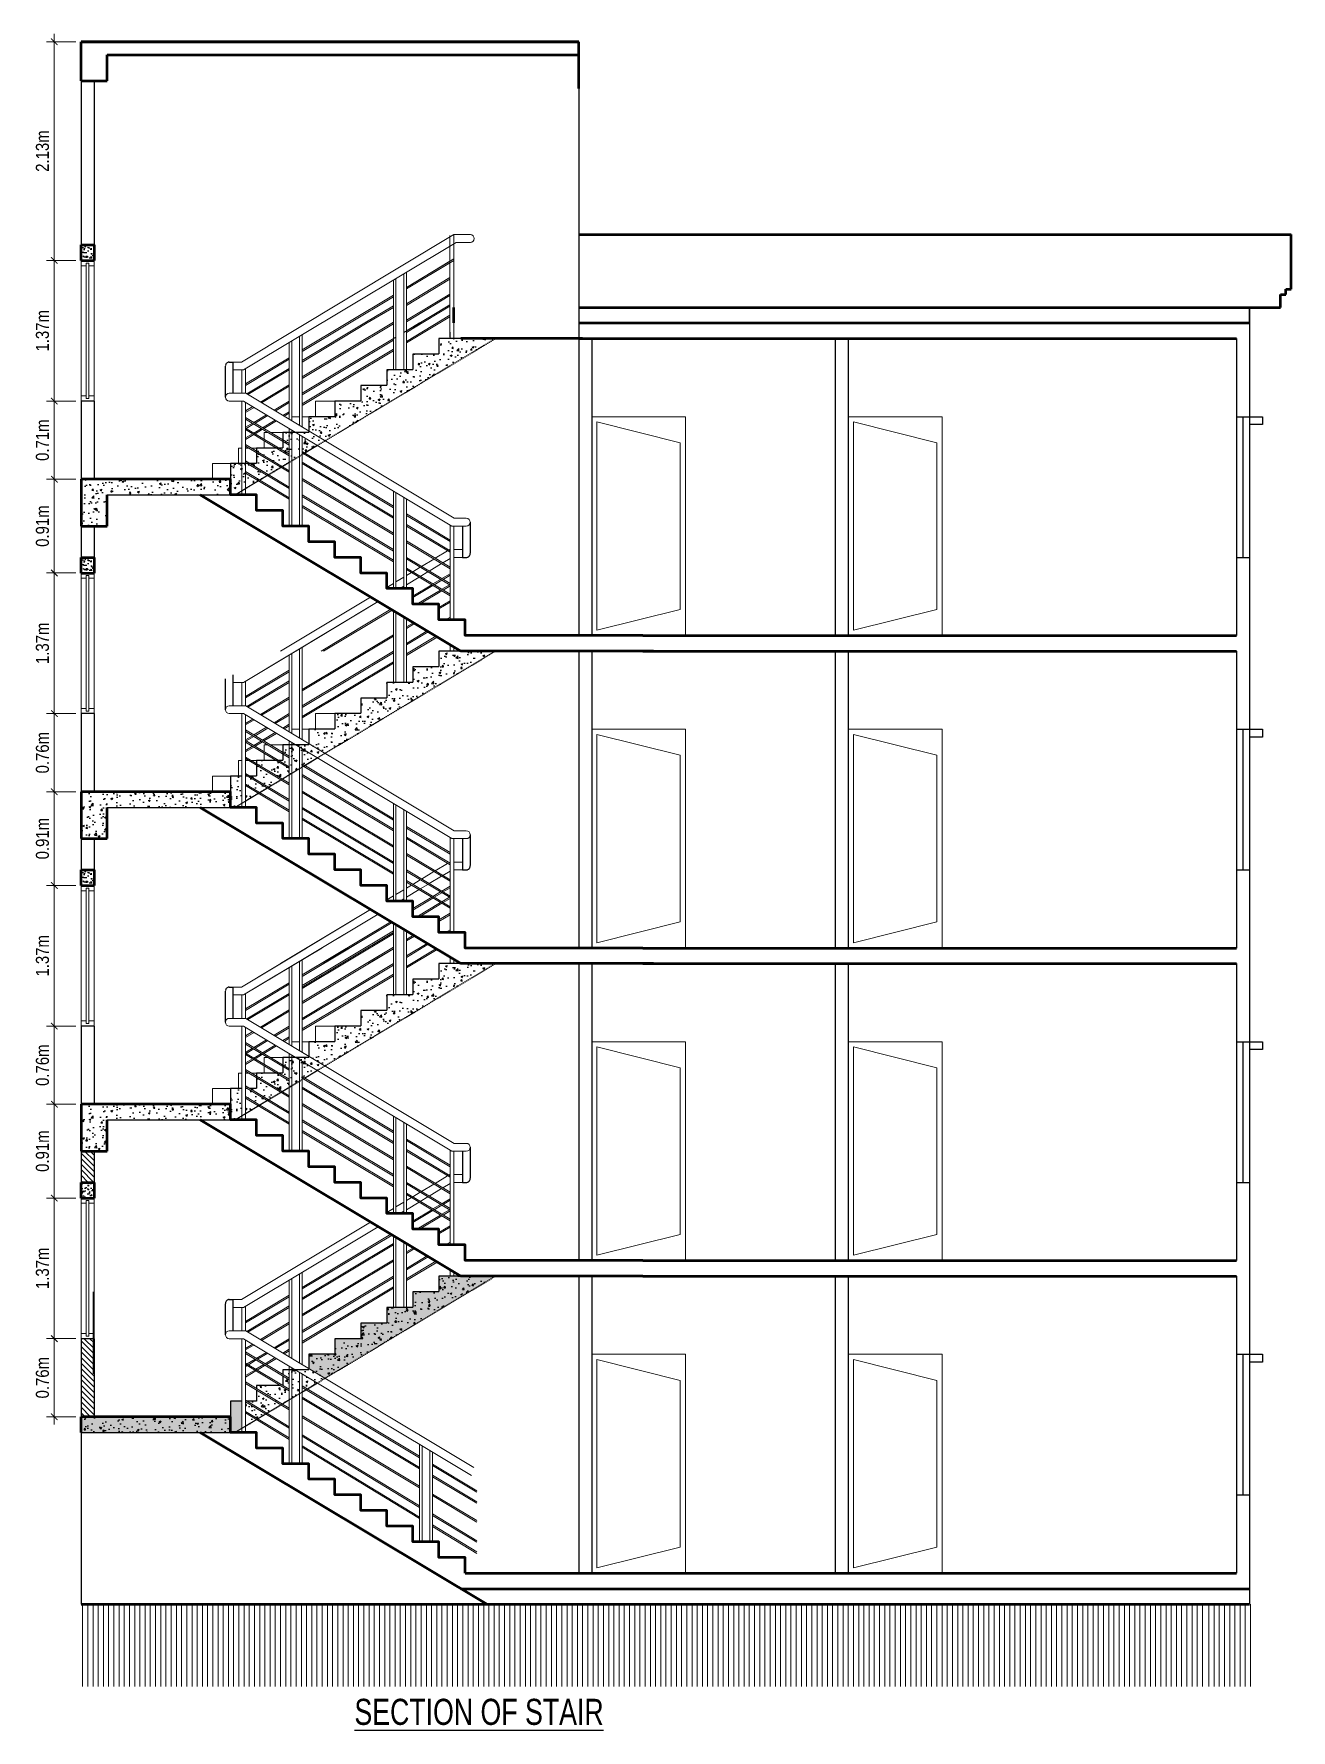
# Model space of a CAD drawing. Header units: inches. Extents: x -4010 to 65129, y -40138 to -1318.
# Drawn here: x 36989 to 37471, y -38442 to -37790 of the extents above; entities that cross this region are included whole.
import ezdxf

# ---------------------------------------------------------------- set-up
doc = ezdxf.new("R2010")
doc.units = ezdxf.units.IN
doc.header["$MEASUREMENT"] = 0
doc.header["$PDMODE"] = 99
doc.linetypes.add('ACAD_ISO04W100', pattern=[30.5, 24, -3, 0.5, -3])
doc.linetypes.add('DASHED2', pattern=[0.375, 0.25, -0.125])
for name, color, linetype, lineweight in [('Column', 2, 'Continuous', 50), ('Dimension', 7, 'Continuous', 15), ('door', 132, 'Continuous', 15), ('FLOOR CASE', 251, 'Continuous', 13), ('GRID', 8, 'ACAD_ISO04W100', 15), ('LOW-WALL', 4, 'Continuous', 20), ('RAIL', 200, 'Continuous', 13), ('RAILING', 2, 'Continuous', 13), ('win', 96, 'Continuous', 15), ('Window', 253, 'Continuous', 18)]:
    doc.layers.add(name, color=color, linetype=linetype, lineweight=lineweight)
for name, color, linetype in [('Hatch', 3, 'Continuous'), ('Rod', 1, 'Continuous'), ('Stair', 190, 'DASHED2'), ('TEX', 7, 'Continuous'), ('wall', 3, 'Continuous')]:
    doc.layers.add(name, color=color, linetype=linetype)
doc.styles.add('NARROW', font='ARIALN.TTF')
doc.styles.add('SW', font='swisscl.ttf')
doc.dimstyles.new('3-16', dxfattribs={"dimtxt": 5, "dimasz": 2.5, "dimexe": 3, "dimexo": 2, "dimgap": 2, "dimtad": 1, "dimdec": 1, "dimzin": 3, "dimdsep": 46, "dimlunit": 4, "dimtxsty": 'NARROW', "dimblk": 'ARCHTICK', "dimcen": 0, "dimdle": 3, "dimclrd": 256, "dimclre": 256, "dimclrt": 7, "dimaunit": 1, "dimadec": 3, "dimazin": 1, "dimtfac": 1, "dimtdec": 1, "dimtofl": 0, "dimtmove": 0, "dimatfit": 3, "dimldrblk": 'CLOSED', "dimfxl": 1, "dimtolj": 1, "dimtzin": 0, "dimlwd": -1, "dimlwe": -1, "dimarcsym": 0})
pattern_1 = [(50, (26383.3907, -24149.754), (7.1726018, -0.6275213), [0.75, -8.25]), (355, (26383.391, -24149.754), (-1.3875133, 7.5219213), [0.6, -6.6]), (100.4514, (26383.9884, -24149.8066), (5.7850938, 6.8943954), [0.637402, -7.011421]), (46.1842, (26383.391, -24147.754), (10.6724105, -1.65519), [1.125, -12.375]), (96.6356, (26384.28, -24147.892), (9.346627, 9.741179), [0.956103, -10.51713]), (351.1842, (26383.391, -24147.754), (9.3466195, 9.741186), [0.9, -9.9]), (21, (26384.3907, -24148.254), (5.9690705, -4.026189), [0.75, -8.25]), (326, (26384.391, -24148.254), (2.4331533, 7.2515005), [0.6, -6.6]), (71.4514, (26384.888, -24148.59), (8.4022263, 3.225305), [0.637402, -7.011421]), (37.5, (26383.3907, -24149.7543), (0.12159855, 3.32893854), [0, -6.52, 0, -6.7, 0, -6.625]), (7.5, (26383.3907, -24149.7543), (2.6306954, 3.9441171), [0, -3.82, 0, -6.37, 0, -2.525]), (327.5, (26381.1607, -24149.7543), (5.33822436, -0.2255487), [0, -2.5, 0, -7.8, 0, -10.35]), (317.5, (26380.1607, -24149.7543), (5.8318617, 1.0010498), [0, -3.25, 0, -5.18, 0, -7.35])]
pattern_2 = [(50, (26383.3907, -24269.754), (7.1726018, -0.6275213), [0.75, -8.25]), (355, (26383.391, -24269.754), (-1.3875133, 7.5219213), [0.6, -6.6]), (100.4514, (26383.9884, -24269.8066), (5.7850938, 6.8943954), [0.637402, -7.011421]), (46.1842, (26383.391, -24267.754), (10.6724105, -1.65519), [1.125, -12.375]), (96.6356, (26384.28, -24267.892), (9.346627, 9.741179), [0.956103, -10.51713]), (351.1842, (26383.391, -24267.754), (9.3466195, 9.741186), [0.9, -9.9]), (21, (26384.3907, -24268.254), (5.9690705, -4.026189), [0.75, -8.25]), (326, (26384.391, -24268.254), (2.4331533, 7.2515005), [0.6, -6.6]), (71.4514, (26384.888, -24268.59), (8.4022263, 3.225305), [0.637402, -7.011421]), (37.5, (26383.3907, -24269.7543), (0.12159855, 3.32893854), [0, -6.52, 0, -6.7, 0, -6.625]), (7.5, (26383.3907, -24269.7543), (2.6306954, 3.9441171), [0, -3.82, 0, -6.37, 0, -2.525]), (327.5, (26381.1607, -24269.7543), (5.33822436, -0.2255487), [0, -2.5, 0, -7.8, 0, -10.35]), (317.5, (26380.1607, -24269.7543), (5.8318617, 1.0010498), [0, -3.25, 0, -5.18, 0, -7.35])]
pattern_3 = [(50, (26383.3907, -24029.754), (7.1726018, -0.6275213), [0.75, -8.25]), (355, (26383.391, -24029.754), (-1.3875133, 7.5219213), [0.6, -6.6]), (100.4514, (26383.9884, -24029.8066), (5.7850938, 6.8943954), [0.637402, -7.011421]), (46.1842, (26383.391, -24027.754), (10.6724105, -1.65519), [1.125, -12.375]), (96.6356, (26384.28, -24027.892), (9.346627, 9.741179), [0.956103, -10.51713]), (351.1842, (26383.391, -24027.754), (9.3466195, 9.741186), [0.9, -9.9]), (21, (26384.3907, -24028.254), (5.9690705, -4.026189), [0.75, -8.25]), (326, (26384.391, -24028.254), (2.4331533, 7.2515005), [0.6, -6.6]), (71.4514, (26384.888, -24028.59), (8.4022263, 3.225305), [0.637402, -7.011421]), (37.5, (26383.3907, -24029.7543), (0.12159855, 3.32893854), [0, -6.52, 0, -6.7, 0, -6.625]), (7.5, (26383.3907, -24029.7543), (2.6306954, 3.9441171), [0, -3.82, 0, -6.37, 0, -2.525]), (327.5, (26381.1607, -24029.7543), (5.33822436, -0.2255487), [0, -2.5, 0, -7.8, 0, -10.35]), (317.5, (26380.1607, -24029.7543), (5.8318617, 1.0010498), [0, -3.25, 0, -5.18, 0, -7.35])]

msp = doc.modelspace()

# ---------------------------------------------------------------- texts
at = {"layer": 'TEX', "insert": (37111.775, -38434.619), "char_height": 10, "width": 264.64327, "attachment_point": 4, "style": 'SW'}
msp.add_mtext('{\\LSECTION OF STAIR }', dxfattribs=at)

# ---------------------------------------------------------------- blocks, each defined once
blk = doc.blocks.new('_ArchTick')
at = {"layer": 'GRID', "color": 0, "const_width": 0.15}
blk.add_lwpolyline([(-0.5, -0.5), (0.5, 0.5)], dxfattribs=at)
blk = doc.blocks.new('*D1381')
at = {"layer": 'Defpoints', "color": 0}
for p in [(36996.54, -38291.25), (37006.8, -38291.25), (37006.8, -38321.25)]:
    blk.add_point(p, dxfattribs=at)
at = {"layer": 'Dimension'}
for p, q in [((36996.54, -38324.25), (36996.54, -38288.25)), ((37004.8, -38291.25), (36993.54, -38291.25)), ((37004.8, -38321.25), (36993.54, -38321.25))]:
    blk.add_line(p, q, dxfattribs=at)
at = {"layer": 'Dimension', "xscale": 2.5, "yscale": 2.5, "zscale": 2.5}
for p, rotation in [((36996.54, -38291.25), 90), ((36996.54, -38321.25), 270)]:
    blk.add_blockref('_ArchTick', p, dxfattribs=dict(at, rotation=rotation))
at = {"layer": 'Dimension', "color": 7, "insert": (36991.99, -38306.25), "char_height": 5, "attachment_point": 5, "rotation": 90, "style": 'NARROW'}
blk.add_mtext('\\A1;0.76m', dxfattribs=at)
blk = doc.blocks.new('_Closed')
at = {"layer": 'wall', "color": 0, "lineweight": -2}
for p, q in [((-1, 0.17), (0, 0)), ((-1, 0.17), (-1, -0.17)), ((0, 0), (-1, -0.17)), ((0, 0), (-1, 0))]:
    blk.add_line(p, q, dxfattribs=at)
blk = doc.blocks.new('*D1382')
at = {"layer": 'Defpoints', "color": 0}
for p in [(36996.54, -38237.25), (37006.8, -38237.25), (37006.8, -38291.25)]:
    blk.add_point(p, dxfattribs=at)
at = {"layer": 'Dimension'}
for p, q in [((37004.8, -38237.25), (36993.54, -38237.25)), ((36996.54, -38294.25), (36996.54, -38234.25)), ((37004.8, -38291.25), (36993.54, -38291.25))]:
    blk.add_line(p, q, dxfattribs=at)
at = {"layer": 'Dimension', "xscale": 2.5, "yscale": 2.5, "zscale": 2.5}
for p, rotation in [((36996.54, -38237.25), 90), ((36996.54, -38291.25), 270)]:
    blk.add_blockref('_ArchTick', p, dxfattribs=dict(at, rotation=rotation))
at = {"layer": 'Dimension', "color": 7, "insert": (36991.99, -38264.25), "char_height": 5, "attachment_point": 5, "rotation": 90, "style": 'NARROW'}
blk.add_mtext('\\A1;1.37m', dxfattribs=at)
blk = doc.blocks.new('*D1383')
at = {"layer": 'Defpoints', "color": 0}
for p in [(36996.54, -38201.25), (37006.8, -38201.25), (37006.8, -38237.25)]:
    blk.add_point(p, dxfattribs=at)
at = {"layer": 'Dimension'}
for p, q in [((36996.54, -38240.25), (36996.54, -38198.25)), ((37004.8, -38201.25), (36993.54, -38201.25)), ((37004.8, -38237.25), (36993.54, -38237.25))]:
    blk.add_line(p, q, dxfattribs=at)
at = {"layer": 'Dimension', "xscale": 2.5, "yscale": 2.5, "zscale": 2.5}
for p, rotation in [((36996.54, -38201.25), 90), ((36996.54, -38237.25), 270)]:
    blk.add_blockref('_ArchTick', p, dxfattribs=dict(at, rotation=rotation))
at = {"layer": 'Dimension', "color": 7, "insert": (36991.99, -38219.25), "char_height": 5, "attachment_point": 5, "rotation": 90, "style": 'NARROW'}
blk.add_mtext('\\A1;0.91m', dxfattribs=at)
blk = doc.blocks.new('*D1384')
at = {"layer": 'Defpoints', "color": 0}
for p in [(36996.54, -38171.25), (37006.8, -38171.25), (37006.8, -38201.25)]:
    blk.add_point(p, dxfattribs=at)
at = {"layer": 'Dimension'}
for p, q in [((37004.8, -38171.25), (36993.54, -38171.25)), ((36996.54, -38204.25), (36996.54, -38168.25)), ((37004.8, -38201.25), (36993.54, -38201.25))]:
    blk.add_line(p, q, dxfattribs=at)
at = {"layer": 'Dimension', "xscale": 2.5, "yscale": 2.5, "zscale": 2.5}
for p, rotation in [((36996.54, -38171.25), 90), ((36996.54, -38201.25), 270)]:
    blk.add_blockref('_ArchTick', p, dxfattribs=dict(at, rotation=rotation))
at = {"layer": 'Dimension', "color": 7, "insert": (36991.99, -38186.25), "char_height": 5, "attachment_point": 5, "rotation": 90, "style": 'NARROW'}
blk.add_mtext('\\A1;0.76m', dxfattribs=at)
blk = doc.blocks.new('*D1385')
at = {"layer": 'Defpoints', "color": 0}
for p in [(36996.54, -37961.25), (37006.8, -37961.25), (37006.8, -37997.25)]:
    blk.add_point(p, dxfattribs=at)
at = {"layer": 'Dimension'}
for p, q in [((37004.8, -37961.25), (36993.54, -37961.25)), ((36996.54, -38000.25), (36996.54, -37958.25)), ((37004.8, -37997.25), (36993.54, -37997.25))]:
    blk.add_line(p, q, dxfattribs=at)
at = {"layer": 'Dimension', "xscale": 2.5, "yscale": 2.5, "zscale": 2.5}
for p, rotation in [((36996.54, -37961.25), 90), ((36996.54, -37997.25), 270)]:
    blk.add_blockref('_ArchTick', p, dxfattribs=dict(at, rotation=rotation))
at = {"layer": 'Dimension', "color": 7, "insert": (36991.99, -37979.25), "char_height": 5, "attachment_point": 5, "rotation": 90, "style": 'NARROW'}
blk.add_mtext('\\A1;0.91m', dxfattribs=at)
blk = doc.blocks.new('*D1386')
at = {"layer": 'Defpoints', "color": 0}
for p in [(36996.54, -37931.25), (37006.8, -37931.25), (37006.8, -37961.25)]:
    blk.add_point(p, dxfattribs=at)
at = {"layer": 'Dimension'}
for p, q in [((37004.8, -37931.25), (36993.54, -37931.25)), ((36996.54, -37964.25), (36996.54, -37928.25)), ((37004.8, -37961.25), (36993.54, -37961.25))]:
    blk.add_line(p, q, dxfattribs=at)
at = {"layer": 'Dimension', "xscale": 2.5, "yscale": 2.5, "zscale": 2.5}
for p, rotation in [((36996.54, -37931.25), 90), ((36996.54, -37961.25), 270)]:
    blk.add_blockref('_ArchTick', p, dxfattribs=dict(at, rotation=rotation))
at = {"layer": 'Dimension', "color": 7, "insert": (36991.99, -37946.25), "char_height": 5, "attachment_point": 5, "rotation": 90, "style": 'NARROW'}
blk.add_mtext('\\A1;0.71m', dxfattribs=at)
blk = doc.blocks.new('*D1387')
at = {"layer": 'Defpoints', "color": 0}
for p in [(36996.54, -37793.25), (37006.8, -37793.25), (37006.8, -37877.25)]:
    blk.add_point(p, dxfattribs=at)
at = {"layer": 'Dimension'}
for p, q in [((37004.8, -37793.25), (36993.54, -37793.25)), ((36996.54, -37880.25), (36996.54, -37790.25)), ((37004.8, -37877.25), (36993.54, -37877.25))]:
    blk.add_line(p, q, dxfattribs=at)
at = {"layer": 'Dimension', "xscale": 2.5, "yscale": 2.5, "zscale": 2.5}
for p, rotation in [((36996.54, -37793.25), 90), ((36996.54, -37877.25), 270)]:
    blk.add_blockref('_ArchTick', p, dxfattribs=dict(at, rotation=rotation))
at = {"layer": 'Dimension', "color": 7, "insert": (36991.99, -37835.25), "char_height": 5, "attachment_point": 5, "rotation": 90, "style": 'NARROW'}
blk.add_mtext('\\A1;2.13m', dxfattribs=at)
blk = doc.blocks.new('*D1388')
at = {"layer": 'Defpoints', "color": 0}
for p in [(36996.54, -37877.25), (37004.8, -37877.25), (37006.8, -37931.25)]:
    blk.add_point(p, dxfattribs=at)
at = {"layer": 'Dimension'}
for p, q in [((37002.8, -37877.25), (36993.54, -37877.25)), ((36996.54, -37934.25), (36996.54, -37874.25)), ((37004.8, -37931.25), (36993.54, -37931.25))]:
    blk.add_line(p, q, dxfattribs=at)
at = {"layer": 'Dimension', "xscale": 2.5, "yscale": 2.5, "zscale": 2.5}
for p, rotation in [((36996.54, -37877.25), 90), ((36996.54, -37931.25), 270)]:
    blk.add_blockref('_ArchTick', p, dxfattribs=dict(at, rotation=rotation))
at = {"layer": 'Dimension', "color": 7, "insert": (36991.99, -37904.25), "char_height": 5, "attachment_point": 5, "rotation": 90, "style": 'NARROW'}
blk.add_mtext('\\A1;1.37m', dxfattribs=at)
blk = doc.blocks.new('*D1389')
at = {"layer": 'Defpoints', "color": 0}
for p in [(36996.54, -38051.25), (37006.8, -38051.25), (37006.8, -38081.25)]:
    blk.add_point(p, dxfattribs=at)
at = {"layer": 'Dimension'}
for p, q in [((36996.54, -38084.25), (36996.54, -38048.25)), ((37004.8, -38051.25), (36993.54, -38051.25)), ((37004.8, -38081.25), (36993.54, -38081.25))]:
    blk.add_line(p, q, dxfattribs=at)
at = {"layer": 'Dimension', "xscale": 2.5, "yscale": 2.5, "zscale": 2.5}
for p, rotation in [((36996.54, -38051.25), 90), ((36996.54, -38081.25), 270)]:
    blk.add_blockref('_ArchTick', p, dxfattribs=dict(at, rotation=rotation))
at = {"layer": 'Dimension', "color": 7, "insert": (36991.99, -38066.25), "char_height": 5, "attachment_point": 5, "rotation": 90, "style": 'NARROW'}
blk.add_mtext('\\A1;0.76m', dxfattribs=at)
blk = doc.blocks.new('*D1390')
at = {"layer": 'Defpoints', "color": 0}
for p in [(36996.54, -37997.25), (37006.8, -37997.25), (37006.8, -38051.25)]:
    blk.add_point(p, dxfattribs=at)
at = {"layer": 'Dimension'}
for p, q in [((36996.54, -38054.25), (36996.54, -37994.25)), ((37004.8, -37997.25), (36993.54, -37997.25)), ((37004.8, -38051.25), (36993.54, -38051.25))]:
    blk.add_line(p, q, dxfattribs=at)
at = {"layer": 'Dimension', "xscale": 2.5, "yscale": 2.5, "zscale": 2.5}
for p, rotation in [((36996.54, -37997.25), 90), ((36996.54, -38051.25), 270)]:
    blk.add_blockref('_ArchTick', p, dxfattribs=dict(at, rotation=rotation))
at = {"layer": 'Dimension', "color": 7, "insert": (36991.99, -38024.25), "char_height": 5, "attachment_point": 5, "rotation": 90, "style": 'NARROW'}
blk.add_mtext('\\A1;1.37m', dxfattribs=at)
blk = doc.blocks.new('*D1391')
at = {"layer": 'Defpoints', "color": 0}
for p in [(36996.54, -38081.25), (37006.8, -38081.25), (37006.8, -38117.25)]:
    blk.add_point(p, dxfattribs=at)
at = {"layer": 'Dimension'}
for p, q in [((36996.54, -38120.25), (36996.54, -38078.25)), ((37004.8, -38081.25), (36993.54, -38081.25)), ((37004.8, -38117.25), (36993.54, -38117.25))]:
    blk.add_line(p, q, dxfattribs=at)
at = {"layer": 'Dimension', "xscale": 2.5, "yscale": 2.5, "zscale": 2.5}
for p, rotation in [((36996.54, -38081.25), 90), ((36996.54, -38117.25), 270)]:
    blk.add_blockref('_ArchTick', p, dxfattribs=dict(at, rotation=rotation))
at = {"layer": 'Dimension', "color": 7, "insert": (36991.99, -38099.25), "char_height": 5, "attachment_point": 5, "rotation": 90, "style": 'NARROW'}
blk.add_mtext('\\A1;0.91m', dxfattribs=at)
blk = doc.blocks.new('*D1392')
at = {"layer": 'Defpoints', "color": 0}
for p in [(36996.54, -38117.25), (37006.8, -38117.25), (37006.8, -38171.25)]:
    blk.add_point(p, dxfattribs=at)
at = {"layer": 'Dimension'}
for p, q in [((37004.8, -38117.25), (36993.54, -38117.25)), ((36996.54, -38174.25), (36996.54, -38114.25)), ((37004.8, -38171.25), (36993.54, -38171.25))]:
    blk.add_line(p, q, dxfattribs=at)
at = {"layer": 'Dimension', "xscale": 2.5, "yscale": 2.5, "zscale": 2.5}
for p, rotation in [((36996.54, -38117.25), 90), ((36996.54, -38171.25), 270)]:
    blk.add_blockref('_ArchTick', p, dxfattribs=dict(at, rotation=rotation))
at = {"layer": 'Dimension', "color": 7, "insert": (36991.99, -38144.25), "char_height": 5, "attachment_point": 5, "rotation": 90, "style": 'NARROW'}
blk.add_mtext('\\A1;1.37m', dxfattribs=at)

# ---------------------------------------------------------------- dimensions: what is measured, and where the dimension line sits
at = {"layer": 'Dimension'}
for base, p1, p2, text, picture, middle in [((36996.54, -37793.254), (37006.796, -37877.254), (37006.796, -37793.254), '2.13m', '*D1387', (36991.987, -37835.254)), ((36996.54, -37877.254), (37006.796, -37931.254), (37004.796, -37877.254), '1.37m', '*D1388', (36991.987, -37904.254)), ((36996.54, -37931.254), (37006.796, -37961.254), (37006.796, -37931.254), '0.71m', '*D1386', (36991.987, -37946.254)), ((36996.54, -37961.254), (37006.796, -37997.254), (37006.796, -37961.254), '0.91m', '*D1385', (36991.987, -37979.254)), ((36996.54, -37997.254), (37006.796, -38051.254), (37006.796, -37997.254), '1.37m', '*D1390', (36991.987, -38024.254)), ((36996.54, -38051.254), (37006.796, -38081.254), (37006.796, -38051.254), '0.76m', '*D1389', (36991.987, -38066.254)), ((36996.54, -38081.254), (37006.796, -38117.254), (37006.796, -38081.254), '0.91m', '*D1391', (36991.987, -38099.254)), ((36996.54, -38117.254), (37006.796, -38171.254), (37006.796, -38117.254), '1.37m', '*D1392', (36991.987, -38144.254)), ((36996.54, -38171.254), (37006.796, -38201.254), (37006.796, -38171.254), '0.76m', '*D1384', (36991.987, -38186.254)), ((36996.54, -38201.254), (37006.796, -38237.254), (37006.796, -38201.254), '0.91m', '*D1383', (36991.987, -38219.254)), ((36996.54, -38237.254), (37006.796, -38291.254), (37006.796, -38237.254), '1.37m', '*D1382', (36991.987, -38264.254)), ((36996.54, -38291.254), (37006.796, -38321.254), (37006.796, -38291.254), '0.76m', '*D1381', (36991.987, -38306.254))]:
    dim = msp.add_linear_dim(base=base, p1=p1, p2=p2, angle=90, text=text, dimstyle='3-16', dxfattribs=at)
    dim.commit()
    dim.dimension.update_dxf_attribs({"geometry": picture, "text_midpoint": middle})

# ---------------------------------------------------------------- hatches: boundary and pattern name
at = {"layer": 'Hatch'}
h = msp.add_hatch(dxfattribs=at)
h.set_pattern_fill('AR-CONC', color=256, scale=0.5, style=0)
h.set_pattern_definition([(130, (31404.86, -19302.235), (-3.5863009, -0.31376067), [0.375, -4.125]), (185, (31404.86, -19302.235), (0.6937567, 3.7609607), [0.3, -3.3]), (79.5486, (31404.561, -19302.2612), (-2.8925469, 3.4471977), [0.31870095, -3.50571056]), (133.8158, (31404.86, -19301.235), (-5.3362052, -0.8275951), [0.5625, -6.1875]), (83.3644, (31404.4153, -19301.304), (-4.6733135, 4.8705894), [0.4780514, -5.258565]), (188.8158, (31404.86, -19301.235), (-4.6733097, 4.870593), [0.45, -4.95]), (159, (31404.36, -19301.485), (-2.98453526, -2.01309445), [0.375, -4.125]), (214, (31404.36, -19301.485), (-1.21657666, 3.6257502), [0.3, -3.3]), (108.5486, (31404.1113, -19301.6528), (-4.20111314, 1.6126525), [0.31870095, -3.50571056]), (142.5, (31404.86, -19302.235), (-0.06079928, 1.66446927), [0, -3.26, 0, -3.35, 0, -3.3125]), (172.5, (31404.86, -19302.235), (-1.31534769, 1.97205856), [0, -1.91, 0, -3.185, 0, -1.2625]), (212.5, (31405.975, -19302.235), (-2.66911218, -0.11277436), [0, -1.25, 0, -3.9, 0, -5.175]), (222.5, (31406.475, -19302.235), (-2.91593085, 0.5005249), [0, -1.625, 0, -2.59, 0, -3.675])])
h.paths.add_polyline_path([(37006.796, -37871.254), (37011.796, -37871.254), (37011.796, -37877.254), (37006.796, -37877.254)])
h = msp.add_hatch(dxfattribs=at)
h.set_pattern_fill('AR-CONC', color=256, style=0)
h.set_pattern_definition(pattern_2)
h.paths.add_polyline_path([(37165.886, -37907.254), (37152.562, -37907.254), (37144.224, -37907.254), (37144.224, -37913.254), (37134.224, -37913.254), (37134.224, -37919.254), (37124.224, -37919.254), (37124.224, -37925.254), (37114.224, -37925.254), (37114.224, -37931.254), (37104.224, -37931.254), (37104.224, -37937.254), (37094.224, -37937.254), (37094.224, -37942.756), (37100.471, -37946.504)])
h = msp.add_hatch(dxfattribs=at)
h.set_pattern_fill('AR-CONC', color=256, style=0)
h.set_pattern_definition(pattern_2)
h.paths.add_polyline_path([(37064.224, -37961.254), (37006.796, -37961.254), (37006.796, -37979.254), (37016.796, -37979.254), (37016.796, -37967.254), (37064.224, -37967.254)])
h.paths.add_polyline_path([(37068.474, -37955.254), (37064.224, -37955.254), (37064.224, -37961.254), (37064.224, -37967.254), (37065.886, -37967.254), (37068.474, -37965.701)])
h.paths.add_polyline_path([(37074.914, -37961.837), (37069.974, -37958.873), (37069.974, -37964.801)])
h.paths.add_polyline_path([(37069.974, -37955.254), (37068.474, -37955.254), (37068.474, -37965.701), (37069.974, -37964.801)])
h.paths.add_polyline_path([(37070.745, -37955.254), (37069.974, -37955.254), (37069.974, -37958.29), (37075.4, -37961.546), (37078.316, -37959.797)])
h.paths.add_polyline_path([(37074.224, -37951.046), (37074.224, -37955.254), (37071.717, -37955.254), (37078.802, -37959.505), (37083.562, -37956.649)])
h.paths.add_polyline_path([(37086.724, -37952.25), (37081.731, -37949.254), (37074.224, -37949.254), (37074.224, -37950.463), (37084.048, -37956.357), (37086.724, -37954.751)])
h.paths.add_polyline_path([(37082.703, -37949.254), (37081.731, -37949.254), (37086.724, -37952.25), (37086.724, -37951.667)], flags=17)
h.paths.add_polyline_path([(37086.724, -37948.168), (37084.224, -37946.668), (37084.224, -37949.254), (37082.703, -37949.254), (37086.724, -37951.667)])
h.paths.add_polyline_path([(37090.724, -37944.154), (37089.224, -37943.254), (37087.724, -37943.254), (37087.724, -37954.151), (37090.724, -37952.351)])
h.paths.add_polyline_path([(37086.724, -37943.254), (37084.224, -37943.254), (37084.224, -37946.085), (37086.724, -37947.585)])
h.paths.add_polyline_path([(37087.724, -37943.254), (37086.724, -37943.254), (37086.724, -37954.751), (37087.724, -37954.151)])
h.paths.add_polyline_path([(37094.224, -37942.756), (37094.224, -37943.254), (37089.224, -37943.254), (37097.555, -37948.253), (37100.471, -37946.504)])
h.paths.add_polyline_path([(37091.724, -37944.754), (37091.724, -37950.585), (37092.696, -37951.168), (37097.555, -37948.253)])
h = msp.add_hatch(dxfattribs=at)
h.set_pattern_fill('AR-CONC', color=256, scale=0.5, style=0)
h.set_pattern_definition([(130, (31404.86, -19422.235), (-3.5863009, -0.31376067), [0.375, -4.125]), (185, (31404.86, -19422.235), (0.6937567, 3.7609607), [0.3, -3.3]), (79.5486, (31404.561, -19422.2612), (-2.8925469, 3.4471977), [0.31870095, -3.50571056]), (133.8158, (31404.86, -19421.235), (-5.3362052, -0.8275951), [0.5625, -6.1875]), (83.3644, (31404.4153, -19421.304), (-4.6733135, 4.8705894), [0.4780514, -5.258565]), (188.8158, (31404.86, -19421.235), (-4.6733097, 4.870593), [0.45, -4.95]), (159, (31404.36, -19421.485), (-2.98453526, -2.01309445), [0.375, -4.125]), (214, (31404.36, -19421.485), (-1.21657666, 3.6257502), [0.3, -3.3]), (108.5486, (31404.1113, -19421.6528), (-4.20111314, 1.6126525), [0.31870095, -3.50571056]), (142.5, (31404.86, -19422.235), (-0.06079928, 1.66446927), [0, -3.26, 0, -3.35, 0, -3.3125]), (172.5, (31404.86, -19422.235), (-1.31534769, 1.97205856), [0, -1.91, 0, -3.185, 0, -1.2625]), (212.5, (31405.975, -19422.235), (-2.66911218, -0.11277436), [0, -1.25, 0, -3.9, 0, -5.175]), (222.5, (31406.475, -19422.235), (-2.91593085, 0.5005249), [0, -1.625, 0, -2.59, 0, -3.675])])
h.paths.add_polyline_path([(37006.796, -37991.254), (37011.796, -37991.254), (37011.796, -37997.254), (37006.796, -37997.254)])
h = msp.add_hatch(dxfattribs=at)
h.set_pattern_fill('AR-CONC', color=256, style=0)
h.set_pattern_definition(pattern_3)
h.paths.add_polyline_path([(37165.886, -38027.254), (37152.562, -38027.254), (37144.224, -38027.254), (37144.224, -38033.254), (37134.224, -38033.254), (37134.224, -38039.254), (37124.224, -38039.254), (37124.224, -38045.254), (37114.224, -38045.254), (37114.224, -38051.254), (37104.224, -38051.254), (37104.224, -38057.254), (37094.224, -38057.254), (37094.224, -38062.756), (37100.471, -38066.504)])
h.paths.add_polyline_path([(37094.224, -38062.756), (37094.224, -38063.254), (37089.224, -38063.254), (37097.555, -38068.253), (37100.471, -38066.504)])
h.paths.add_polyline_path([(37097.555, -38068.253), (37091.724, -38064.754), (37091.724, -38070.585), (37092.696, -38071.168)])
h.paths.add_polyline_path([(37090.724, -38064.154), (37089.224, -38063.254), (37087.724, -38063.254), (37087.724, -38074.151), (37090.724, -38072.351)])
h.paths.add_polyline_path([(37091.724, -38064.754), (37090.724, -38064.154), (37090.724, -38072.351), (37091.724, -38071.751)])
h.paths.add_polyline_path([(37087.724, -38063.254), (37086.724, -38063.254), (37086.724, -38074.751), (37087.724, -38074.151)])
h.paths.add_polyline_path([(37086.724, -38063.254), (37084.224, -38063.254), (37084.224, -38066.085), (37086.724, -38067.585)])
h.paths.add_polyline_path([(37086.724, -38068.168), (37084.224, -38066.668), (37084.224, -38069.254), (37082.703, -38069.254), (37086.724, -38071.667)])
h.paths.add_polyline_path([(37086.724, -38072.25), (37081.731, -38069.254), (37074.224, -38069.254), (37074.224, -38070.463), (37084.048, -38076.357), (37086.724, -38074.751)])
h = msp.add_hatch(dxfattribs=at)
h.set_pattern_fill('AR-CONC', color=256, style=0)
h.set_pattern_definition(pattern_3)
h.paths.add_polyline_path([(37074.224, -38071.046), (37074.224, -38075.254), (37071.717, -38075.254), (37078.802, -38079.505), (37083.562, -38076.649)])
h.paths.add_polyline_path([(37070.745, -38075.254), (37069.974, -38075.254), (37069.974, -38078.29), (37075.4, -38081.546), (37078.316, -38079.797)])
h.paths.add_polyline_path([(37074.914, -38081.837), (37069.974, -38078.873), (37069.974, -38084.801)])
h.paths.add_polyline_path([(37068.474, -38075.254), (37064.224, -38075.254), (37064.224, -38081.254), (37064.224, -38087.254), (37065.886, -38087.254), (37068.474, -38085.701)])
h.paths.add_polyline_path([(37064.224, -38081.254), (37006.796, -38081.254), (37006.796, -38099.254), (37016.796, -38099.254), (37016.796, -38087.254), (37064.224, -38087.254)])
h = msp.add_hatch(dxfattribs=at)
h.set_pattern_fill('AR-CONC', color=256, scale=0.5, style=0)
h.set_pattern_definition([(130, (31404.86, -19542.235), (-3.5863009, -0.31376067), [0.375, -4.125]), (185, (31404.86, -19542.235), (0.6937567, 3.7609607), [0.3, -3.3]), (79.5486, (31404.561, -19542.2612), (-2.8925469, 3.4471977), [0.31870095, -3.50571056]), (133.8158, (31404.86, -19541.235), (-5.3362052, -0.8275951), [0.5625, -6.1875]), (83.3644, (31404.4153, -19541.304), (-4.6733135, 4.8705894), [0.4780514, -5.258565]), (188.8158, (31404.86, -19541.235), (-4.6733097, 4.870593), [0.45, -4.95]), (159, (31404.36, -19541.485), (-2.98453526, -2.01309445), [0.375, -4.125]), (214, (31404.36, -19541.485), (-1.21657666, 3.6257502), [0.3, -3.3]), (108.5486, (31404.1113, -19541.6528), (-4.20111314, 1.6126525), [0.31870095, -3.50571056]), (142.5, (31404.86, -19542.235), (-0.06079928, 1.66446927), [0, -3.26, 0, -3.35, 0, -3.3125]), (172.5, (31404.86, -19542.235), (-1.31534769, 1.97205856), [0, -1.91, 0, -3.185, 0, -1.2625]), (212.5, (31405.975, -19542.235), (-2.66911218, -0.11277436), [0, -1.25, 0, -3.9, 0, -5.175]), (222.5, (31406.475, -19542.235), (-2.91593085, 0.5005249), [0, -1.625, 0, -2.59, 0, -3.675])])
h.paths.add_polyline_path([(37006.796, -38111.254), (37011.796, -38111.254), (37011.796, -38117.254), (37006.796, -38117.254)])
h = msp.add_hatch(dxfattribs=at)
h.set_pattern_fill('AR-CONC', color=256, style=0)
h.set_pattern_definition(pattern_1)
h.paths.add_polyline_path([(37165.886, -38147.254), (37152.562, -38147.254), (37144.224, -38147.254), (37144.224, -38153.254), (37134.224, -38153.254), (37134.224, -38159.254), (37124.224, -38159.254), (37124.224, -38165.254), (37114.224, -38165.254), (37114.224, -38171.254), (37104.224, -38171.254), (37104.224, -38177.254), (37094.224, -38177.254), (37094.224, -38182.756), (37100.471, -38186.504)])
h.paths.add_polyline_path([(37094.224, -38182.756), (37094.224, -38183.254), (37089.224, -38183.254), (37097.555, -38188.253), (37100.471, -38186.504)])
h.paths.add_polyline_path([(37097.555, -38188.253), (37091.724, -38184.754), (37091.724, -38190.585), (37092.696, -38191.168)])
h.paths.add_polyline_path([(37090.724, -38184.154), (37089.224, -38183.254), (37087.724, -38183.254), (37087.724, -38194.151), (37090.724, -38192.351)])
h.paths.add_polyline_path([(37091.724, -38184.754), (37090.724, -38184.154), (37090.724, -38192.351), (37091.724, -38191.751)])
h.paths.add_polyline_path([(37087.724, -38183.254), (37086.724, -38183.254), (37086.724, -38194.751), (37087.724, -38194.151)])
h.paths.add_polyline_path([(37086.724, -38183.254), (37084.224, -38183.254), (37084.224, -38186.085), (37086.724, -38187.585)])
h.paths.add_polyline_path([(37086.724, -38188.168), (37084.224, -38186.668), (37084.224, -38189.254), (37082.703, -38189.254), (37086.724, -38191.667)])
h.paths.add_polyline_path([(37086.724, -38192.25), (37081.731, -38189.254), (37074.224, -38189.254), (37074.224, -38190.463), (37084.048, -38196.357), (37086.724, -38194.751)])
h = msp.add_hatch(dxfattribs=at)
h.set_pattern_fill('AR-CONC', color=256, style=0)
h.set_pattern_definition(pattern_1)
h.paths.add_polyline_path([(37074.224, -38191.046), (37074.224, -38195.254), (37071.717, -38195.254), (37078.802, -38199.505), (37083.562, -38196.649)])
h.paths.add_polyline_path([(37070.745, -38195.254), (37069.974, -38195.254), (37069.974, -38198.29), (37075.4, -38201.546), (37078.316, -38199.797)])
h.paths.add_polyline_path([(37074.914, -38201.837), (37069.974, -38198.873), (37069.974, -38204.801)])
h.paths.add_polyline_path([(37068.474, -38195.254), (37064.224, -38195.254), (37064.224, -38201.254), (37064.224, -38207.254), (37065.886, -38207.254), (37068.474, -38205.701)])
h.paths.add_polyline_path([(37064.224, -38201.254), (37006.796, -38201.254), (37006.796, -38219.254), (37016.796, -38219.254), (37016.796, -38207.254), (37064.224, -38207.254)])
h = msp.add_hatch(dxfattribs=at)
h.set_pattern_fill('ANSI31', color=256, scale=12, style=0)
h.set_pattern_definition([(135, (31404.86, -19542.235), (1.06066017, 1.06066017), [])])
h.paths.add_polyline_path([(37006.796, -38219.254), (37011.796, -38219.254), (37011.796, -38231.254), (37006.796, -38231.254)])
h.paths.add_polyline_path([(37006.796, -38291.254), (37011.796, -38291.254), (37011.796, -38321.254), (37006.796, -38321.254)])
h = msp.add_hatch(dxfattribs=at)
h.set_pattern_fill('AR-CONC', color=256, scale=0.5, style=0)
h.set_pattern_definition([(130, (31404.86, -19062.235), (-3.5863009, -0.31376067), [0.375, -4.125]), (185, (31404.86, -19062.235), (0.6937567, 3.7609607), [0.3, -3.3]), (79.5486, (31404.561, -19062.2612), (-2.8925469, 3.4471977), [0.31870095, -3.50571056]), (133.8158, (31404.86, -19061.235), (-5.3362052, -0.8275951), [0.5625, -6.1875]), (83.3644, (31404.4153, -19061.304), (-4.6733135, 4.8705894), [0.4780514, -5.258565]), (188.8158, (31404.86, -19061.235), (-4.6733097, 4.870593), [0.45, -4.95]), (159, (31404.36, -19061.485), (-2.98453526, -2.01309445), [0.375, -4.125]), (214, (31404.36, -19061.485), (-1.21657666, 3.6257502), [0.3, -3.3]), (108.5486, (31404.1113, -19061.6528), (-4.20111314, 1.6126525), [0.31870095, -3.50571056]), (142.5, (31404.86, -19062.235), (-0.06079928, 1.66446927), [0, -3.26, 0, -3.35, 0, -3.3125]), (172.5, (31404.86, -19062.235), (-1.31534769, 1.97205856), [0, -1.91, 0, -3.185, 0, -1.2625]), (212.5, (31405.975, -19062.235), (-2.66911218, -0.11277436), [0, -1.25, 0, -3.9, 0, -5.175]), (222.5, (31406.475, -19062.235), (-2.91593085, 0.5005249), [0, -1.625, 0, -2.59, 0, -3.675])])
h.paths.add_polyline_path([(37006.796, -38231.254), (37011.796, -38231.254), (37011.796, -38237.254), (37006.796, -38237.254)])
h = msp.add_hatch(dxfattribs=at)
h.set_pattern_fill('AR-CONC', color=256, style=0)
h.set_pattern_definition(pattern_1)
h.paths.add_polyline_path([(37064.224, -38321.254), (37006.796, -38321.254), (37006.796, -38327.254), (37064.224, -38327.254)])
h.paths.add_polyline_path([(37068.474, -38315.254), (37064.224, -38315.254), (37064.224, -38321.254), (37064.224, -38327.254), (37065.886, -38327.254), (37068.474, -38325.701)])
h.paths.add_polyline_path([(37165.886, -38267.254), (37152.562, -38267.254), (37144.224, -38267.254), (37144.224, -38273.254), (37134.224, -38273.254), (37134.224, -38279.254), (37124.224, -38279.254), (37124.224, -38285.254), (37114.224, -38285.254), (37114.224, -38291.254), (37104.224, -38291.254), (37104.224, -38297.254), (37094.224, -38297.254), (37094.224, -38302.756), (37100.471, -38306.504)])
h = msp.add_hatch(dxfattribs=at)
h.set_pattern_fill('AR-CONC', color=256, style=0)
h.set_pattern_definition(pattern_1)
h.paths.add_polyline_path([(37165.886, -38267.254), (37152.562, -38267.254), (37144.224, -38267.254), (37144.224, -38273.254), (37134.224, -38273.254), (37134.224, -38279.254), (37124.224, -38279.254), (37124.224, -38285.254), (37114.224, -38285.254), (37114.224, -38291.254), (37104.224, -38291.254), (37104.224, -38297.254), (37094.224, -38297.254), (37094.224, -38302.756), (37100.471, -38306.504)])
h = msp.add_hatch(dxfattribs=at)
h.set_pattern_fill('AR-CONC', color=256, style=0)
h.set_pattern_definition(pattern_1)
h.paths.add_polyline_path([(37097.555, -38308.253), (37100.471, -38306.504), (37094.224, -38302.756), (37094.224, -38303.254), (37089.224, -38303.254)])
h.paths.add_polyline_path([(37093.668, -38310.585), (37097.555, -38308.253), (37091.724, -38304.754), (37091.724, -38309.419)])
h.paths.add_polyline_path([(37090.724, -38304.154), (37089.224, -38303.254), (37087.724, -38303.254), (37087.724, -38314.151), (37090.724, -38312.351)])
h.paths.add_polyline_path([(37086.724, -38307.002), (37084.224, -38305.502), (37084.224, -38309.167), (37086.724, -38310.667)])
h.paths.add_polyline_path([(37086.724, -38303.254), (37084.224, -38303.254), (37084.224, -38304.919), (37086.724, -38306.419)])
h.paths.add_polyline_path([(37083.398, -38309.254), (37074.224, -38309.254), (37074.224, -38310.434), (37084.073, -38316.342), (37086.724, -38314.751), (37086.724, -38311.25)])
h.paths.add_polyline_path([(37074.224, -38311.017), (37074.224, -38315.254), (37070.542, -38315.254), (37078.165, -38319.887), (37083.587, -38316.634)])
h.paths.add_polyline_path([(37077.681, -38320.178), (37069.974, -38315.494), (37069.974, -38319.175), (37074.633, -38322.006)])
h.paths.add_polyline_path([(37069.974, -38319.76), (37069.974, -38324.801), (37074.149, -38322.297)])
h = msp.add_hatch(dxfattribs=at)
h.set_pattern_fill('AR-CONC', color=256, style=0)
h.set_pattern_definition(pattern_1)
h.paths.add_polyline_path([(37064.224, -38327.254), (37064.224, -38321.254), (37006.796, -38321.254), (37006.796, -38327.254)])
at = {"layer": 'Stair'}
h = msp.add_hatch(dxfattribs=at)
h.set_pattern_fill('AR-CONC', color=256, scale=30, style=0)
h.set_pattern_definition([(50, (26383.39, -24149.75), (215.178, -18.8256), [22.5, -247.5]), (355, (26383.4, -24149.75), (-41.6254, 225.6576), [18, -198]), (100.4514, (26401.32, -24151.32), (173.5528, 206.8319), [19.122, -210.3426]), (46.1842, (26383.4, -24089.75), (320.1723, -49.6557), [33.75, -371.25]), (96.6356, (26410.07, -24093.9), (280.399, 292.2354), [28.683, -315.514]), (351.1842, (26383.4, -24089.75), (280.3986, 292.2356), [27, -297]), (21, (26413.39, -24104.75), (179.0721, -120.7857), [22.5, -247.5]), (326, (26413.4, -24104.75), (72.9946, 217.545), [18, -198]), (71.4514, (26428.31, -24114.82), (252.0668, 96.7591), [19.122, -210.3426]), (37.5, (26383.39, -24149.754), (3.64796, 99.86816), [0, -195.6, 0, -201, 0, -198.75]), (7.5, (26383.39, -24149.75), (78.92086, 118.3235), [0, -114.6, 0, -191.1, 0, -75.75]), (327.5, (26316.49, -24149.754), (160.14673, -6.76646), [0, -75, 0, -234, 0, -310.5]), (317.5, (26286.49, -24149.75), (174.9559, 30.0315), [0, -97.5, 0, -155.4, 0, -220.5])])
h.paths.add_polyline_path([(37124.224, -38285.254), (37114.224, -38285.254), (37114.224, -38291.254), (37104.224, -38291.254), (37104.224, -38297.254), (37094.224, -38297.254), (37094.224, -38302.756), (37100.471, -38306.504), (37165.886, -38267.254), (37152.562, -38267.254), (37144.224, -38267.254), (37144.224, -38273.254), (37134.224, -38273.254), (37134.224, -38279.254), (37124.224, -38279.254)])

# ---------------------------------------------------------------- linework, layer by layer
at = {"layer": 'Column'}
for p, q in [((37006.796, -37793.254), (37197.891, -37793.254)), ((37006.796, -37808.254), (37006.796, -37793.254)), ((37197.891, -37793.254), (37006.796, -37793.254)), ((37197.891, -37798.254), (37197.891, -37793.254)), ((37016.796, -37798.254), (37197.891, -37798.254)), ((37016.796, -37808.254), (37016.796, -37798.254)), ((37197.891, -37811.254), (37197.891, -37798.254)), ((37006.796, -37808.254), (37016.796, -37808.254)), ((37006.796, -37871.254), (37011.796, -37871.254)), ((37006.796, -37877.254), (37006.796, -37871.254)), ((37011.796, -37871.254), (37011.796, -37877.254)), ((37197.891, -37867.254), (37471.405, -37867.254)), ((37197.891, -37867.254), (37471.405, -37867.254)), ((37471.405, -37885.254), (37471.405, -37867.254)), ((37006.796, -37877.254), (37011.796, -37877.254)), ((37471.405, -37888.254), (37471.405, -37885.254)), ((37467.405, -37895.254), (37467.405, -37890.254)), ((37467.405, -37890.254), (37469.405, -37890.254)), ((37469.405, -37890.254), (37469.405, -37888.254)), ((37469.405, -37888.254), (37471.405, -37888.254)), ((37149.953, -37901.254), (37149.953, -37895.254)), ((37197.891, -37895.254), (37467.405, -37895.254)), ((37197.891, -37895.254), (37467.405, -37895.254)), ((37197.891, -37901.254), (37455.405, -37901.254)), ((37197.891, -37901.254), (37455.405, -37901.254)), ((37199.296, -37907.254), (37152.562, -37907.254)), ((37197.891, -37907.254), (37450.405, -37907.254)), ((37006.796, -37961.254), (37006.796, -37979.254)), ((37016.796, -37979.254), (37016.796, -37967.254)), ((37052.562, -37967.254), (37152.562, -38027.254)), ((37006.796, -37979.254), (37016.796, -37979.254)), ((37006.796, -37991.254), (37011.796, -37991.254)), ((37006.796, -37997.254), (37006.796, -37991.254)), ((37011.796, -37991.254), (37011.796, -37997.254)), ((37006.796, -37997.254), (37011.796, -37997.254)), ((37222.506, -38021.254), (37450.405, -38021.254)), ((37222.506, -38021.254), (37450.405, -38021.254)), ((37226.549, -38027.254), (37152.562, -38027.254)), ((37226.549, -38027.254), (37152.562, -38027.254)), ((37226.549, -38027.254), (37152.562, -38027.254)), ((37222.506, -38027.254), (37450.405, -38027.254)), ((37222.506, -38027.254), (37450.405, -38027.254)), ((37222.506, -38027.254), (37450.405, -38027.254)), ((37006.796, -38081.254), (37006.796, -38099.254)), ((37016.796, -38099.254), (37016.796, -38087.254)), ((37152.562, -38147.254), (37052.562, -38087.254)), ((37052.562, -38087.254), (37152.562, -38147.254)), ((37006.796, -38099.254), (37016.796, -38099.254)), ((37006.796, -38111.254), (37011.796, -38111.254)), ((37006.796, -38117.254), (37006.796, -38111.254)), ((37011.796, -38111.254), (37011.796, -38117.254)), ((37006.796, -38117.254), (37011.796, -38117.254)), ((37006.796, -38117.254), (37011.796, -38117.254)), ((37006.796, -38117.254), (37011.796, -38117.254)), ((37222.506, -38141.254), (37450.405, -38141.254)), ((37222.506, -38141.254), (37450.405, -38141.254)), ((37212.506, -38147.254), (37152.562, -38147.254)), ((37212.506, -38147.254), (37152.562, -38147.254)), ((37226.549, -38147.254), (37152.562, -38147.254)), ((37226.549, -38147.254), (37152.562, -38147.254)), ((37226.549, -38147.254), (37152.562, -38147.254)), ((37222.506, -38147.254), (37212.506, -38147.254)), ((37212.506, -38147.254), (37212.506, -38147.254)), ((37222.506, -38147.254), (37212.506, -38147.254)), ((37212.506, -38147.254), (37212.506, -38147.254)), ((37222.506, -38147.254), (37450.405, -38147.254)), ((37222.506, -38147.254), (37450.405, -38147.254)), ((37222.506, -38147.254), (37450.405, -38147.254)), ((37222.506, -38147.254), (37450.405, -38147.254)), ((37222.506, -38147.254), (37450.405, -38147.254)), ((37006.796, -38201.254), (37006.796, -38219.254)), ((37016.796, -38219.254), (37016.796, -38207.254)), ((37152.562, -38267.254), (37052.562, -38207.254)), ((37006.796, -38219.254), (37016.796, -38219.254)), ((37006.796, -38231.254), (37011.796, -38231.254)), ((37006.796, -38237.254), (37006.796, -38231.254)), ((37006.796, -38237.254), (37011.796, -38237.254)), ((37011.796, -38231.254), (37011.796, -38237.254)), ((37222.506, -38261.254), (37450.405, -38261.254)), ((37212.506, -38267.254), (37152.562, -38267.254)), ((37222.506, -38267.254), (37212.506, -38267.254)), ((37212.506, -38267.254), (37212.506, -38267.254)), ((37222.506, -38267.254), (37450.405, -38267.254)), ((37006.796, -38327.254), (37006.796, -38321.254)), ((37064.224, -38321.254), (37006.796, -38321.254)), ((37052.562, -38327.254), (37162.562, -38393.254)), ((37152.562, -38387.254), (37222.506, -38387.254)), ((37154.224, -38381.254), (37222.506, -38381.254)), ((37222.506, -38381.254), (37450.405, -38381.254)), ((37222.506, -38387.254), (37455.405, -38387.254)), ((37006.796, -38393.254), (37455.405, -38393.254))]:
    msp.add_line(p, q, dxfattribs=at)
msp.add_lwpolyline([(37149.953, -37901.254), (37149.953, -37901.254)], close=True, dxfattribs=at)
for points in [[(37222.506, -38021.254), (37154.224, -38021.254), (37154.224, -38015.254), (37144.224, -38015.254), (37144.224, -38009.254), (37134.224, -38009.254), (37134.224, -38003.254), (37124.224, -38003.254), (37124.224, -37997.254), (37114.224, -37997.254), (37114.224, -37991.254), (37104.224, -37991.254), (37104.224, -37985.254), (37094.224, -37985.254), (37094.224, -37979.254), (37084.224, -37979.254), (37084.224, -37973.254), (37074.224, -37973.254), (37074.224, -37967.254), (37064.224, -37967.254), (37064.224, -37961.254), (37006.796, -37961.254)], [(37222.506, -38141.254), (37154.224, -38141.254), (37154.224, -38135.254), (37144.224, -38135.254), (37144.224, -38129.254), (37134.224, -38129.254), (37134.224, -38123.254), (37124.224, -38123.254), (37124.224, -38117.254), (37114.224, -38117.254), (37114.224, -38111.254), (37104.224, -38111.254), (37104.224, -38105.254), (37094.224, -38105.254), (37094.224, -38099.254), (37084.224, -38099.254), (37084.224, -38093.254), (37074.224, -38093.254), (37074.224, -38087.254), (37064.224, -38087.254), (37064.224, -38081.254), (37006.796, -38081.254)], [(37222.506, -38261.254), (37154.224, -38261.254), (37154.224, -38255.254), (37144.224, -38255.254), (37144.224, -38249.254), (37134.224, -38249.254), (37134.224, -38243.254), (37124.224, -38243.254), (37124.224, -38237.254), (37114.224, -38237.254), (37114.224, -38231.254), (37104.224, -38231.254), (37104.224, -38225.254), (37094.224, -38225.254), (37094.224, -38219.254), (37084.224, -38219.254), (37084.224, -38213.254), (37074.224, -38213.254), (37074.224, -38207.254), (37064.224, -38207.254), (37064.224, -38201.254), (37006.796, -38201.254)], [(37154.224, -38381.254), (37154.224, -38375.254), (37144.224, -38375.254), (37144.224, -38369.254), (37134.224, -38369.254), (37134.224, -38363.254), (37124.224, -38363.254), (37124.224, -38357.254), (37114.224, -38357.254), (37114.224, -38351.254), (37104.224, -38351.254), (37104.224, -38345.254), (37094.224, -38345.254), (37094.224, -38339.254), (37084.224, -38339.254), (37084.224, -38333.254), (37074.224, -38333.254), (37074.224, -38327.254), (37064.224, -38327.254), (37064.224, -38321.254), (37064.224, -38321.254), (37064.224, -38321.254)]]:
    msp.add_lwpolyline(points, dxfattribs=at)
at = {"layer": 'door'}
for points in [[(37238.891, -38021.254), (37202.891, -38021.254), (37202.891, -37937.254), (37238.891, -37937.254)], [(37337.408, -38021.254), (37301.408, -38021.254), (37301.408, -37937.254), (37337.408, -37937.254)], [(37236.891, -38011.254), (37204.891, -38019.254), (37204.891, -37939.254), (37236.891, -37947.254)], [(37335.408, -38011.254), (37303.408, -38019.254), (37303.408, -37939.254), (37335.408, -37947.254)], [(37238.891, -38141.254), (37202.891, -38141.254), (37202.891, -38057.254), (37238.891, -38057.254)], [(37236.891, -38131.254), (37204.891, -38139.254), (37204.891, -38059.254), (37236.891, -38067.254)], [(37337.408, -38141.254), (37301.408, -38141.254), (37301.408, -38057.254), (37337.408, -38057.254)], [(37335.408, -38131.254), (37303.408, -38139.254), (37303.408, -38059.254), (37335.408, -38067.254)], [(37238.891, -38261.254), (37202.891, -38261.254), (37202.891, -38177.254), (37238.891, -38177.254)], [(37337.408, -38261.254), (37301.408, -38261.254), (37301.408, -38177.254), (37337.408, -38177.254)], [(37236.891, -38251.254), (37204.891, -38259.254), (37204.891, -38179.254), (37236.891, -38187.254)], [(37335.408, -38251.254), (37303.408, -38259.254), (37303.408, -38179.254), (37335.408, -38187.254)], [(37238.891, -38381.254), (37202.891, -38381.254), (37202.891, -38297.254), (37238.891, -38297.254)], [(37236.891, -38371.254), (37204.891, -38379.254), (37204.891, -38299.254), (37236.891, -38307.254)], [(37337.408, -38381.254), (37301.408, -38381.254), (37301.408, -38297.254), (37337.408, -38297.254)], [(37335.408, -38371.254), (37303.408, -38379.254), (37303.408, -38299.254), (37335.408, -38307.254)]]:
    msp.add_lwpolyline(points, close=True, dxfattribs=at)
at = {"layer": 'FLOOR CASE'}
for p, q in [((37149.953, -37867.318), (37068.393, -37916.254)), ((37150.784, -37870.318), (37069.224, -37919.254)), ((37148.453, -37906.732), (37148.453, -37867.635)), ((37149.953, -37907.632), (37149.953, -37867.185)), ((37149.953, -37867.318), (37156.284, -37867.318)), ((37150.784, -37870.318), (37156.284, -37870.318)), ((37157.784, -37868.818), (37157.784, -37868.818)), ((37157.784, -37868.818), (37157.784, -37868.818)), ((37148.453, -37877.548), (37131.703, -37887.598)), ((37148.453, -37878.131), (37131.703, -37888.181)), ((37149.953, -37876.648), (37131.724, -37887.585)), ((37149.953, -37877.231), (37131.724, -37888.168)), ((37126.724, -37901.254), (37126.724, -37884.754)), ((37127.724, -37901.254), (37127.724, -37884.154)), ((37130.724, -37901.254), (37130.724, -37882.354)), ((37148.453, -37883.844), (37131.703, -37893.894)), ((37148.453, -37884.427), (37131.703, -37894.477)), ((37131.724, -37901.254), (37131.724, -37881.754)), ((37126.724, -37890.585), (37091.724, -37911.585)), ((37126.724, -37891.168), (37091.724, -37912.168)), ((37148.453, -37890.139), (37131.703, -37900.189)), ((37148.453, -37890.723), (37131.703, -37900.773)), ((37126.724, -37894.667), (37115.745, -37901.254)), ((37126.717, -37895.254), (37116.717, -37901.254)), ((37148.453, -37898.303), (37131.724, -37908.34)), ((37148.453, -37894.221), (37133.513, -37903.185)), ((37148.453, -37894.804), (37134.485, -37903.185)), ((37126.724, -37900.963), (37091.724, -37921.963)), ((37116.717, -37901.254), (37091.724, -37916.25)), ((37115.745, -37901.254), (37091.724, -37915.667)), ((37126.724, -37901.546), (37091.724, -37922.546)), ((37126.724, -37919.254), (37126.724, -37901.254)), ((37127.724, -37919.254), (37127.724, -37901.254)), ((37139.647, -37899.505), (37130.724, -37904.859)), ((37130.724, -37919.254), (37130.724, -37901.254)), ((37148.453, -37898.886), (37131.724, -37908.923)), ((37136.731, -37901.254), (37131.724, -37904.259)), ((37137.703, -37901.254), (37131.724, -37904.842)), ((37131.724, -37919.254), (37131.724, -37901.254)), ((37148.474, -37907.254), (37148.474, -37904.801)), ((37086.724, -37938.256), (37086.724, -37908.754)), ((37087.724, -37938.856), (37087.724, -37908.154)), ((37090.724, -37940.656), (37090.724, -37906.354)), ((37091.724, -37941.256), (37091.724, -37905.754)), ((37127.724, -37906.659), (37091.724, -37928.259)), ((37126.724, -37907.842), (37091.724, -37928.842)), ((37126.724, -37911.34), (37091.724, -37932.34)), ((37148.474, -37907.254), (37149.974, -37907.254)), ((37149.974, -37907.254), (37149.974, -37905.701)), ((37068.393, -37916.254), (37065.224, -37916.254)), ((37086.724, -37914.585), (37069.974, -37924.635)), ((37086.724, -37915.168), (37069.974, -37925.218)), ((37126.724, -37911.923), (37091.724, -37932.923)), ((37069.224, -37919.254), (37065.224, -37919.254)), ((37068.474, -37928.254), (37068.474, -37919.254)), ((37069.974, -37928.254), (37069.974, -37918.804)), ((37086.724, -37918.667), (37070.4, -37928.461)), ((37086.724, -37919.25), (37070.886, -37928.753)), ((37086.724, -37924.963), (37075.647, -37931.609)), ((37086.724, -37925.546), (37076.133, -37931.901)), ((37086.724, -37931.259), (37080.893, -37934.757)), ((37104.224, -37931.254), (37096.868, -37931.254)), ((37096.868, -37931.254), (37096.868, -37937.254)), ((37072.731, -37933.359), (37069.974, -37935.013)), ((37073.217, -37933.65), (37069.974, -37935.596)), ((37077.978, -37936.506), (37073.119, -37939.422)), ((37078.464, -37936.798), (37073.605, -37939.713)), ((37086.724, -37931.842), (37081.379, -37935.049)), ((37086.724, -37935.34), (37084.295, -37936.798)), ((37086.724, -37935.923), (37084.781, -37937.09)), ((37090.724, -37937.254), (37087.724, -37937.254)), ((37094.224, -37937.254), (37091.724, -37937.254)), ((37072.633, -37939.713), (37069.974, -37941.309)), ((37072.633, -37943.795), (37069.974, -37945.39)), ((37073.119, -37944.087), (37069.974, -37945.973)), ((37073.119, -37940.005), (37070.203, -37941.754)), ((37076.034, -37941.754), (37073.119, -37943.504)), ((37076.52, -37942.046), (37073.605, -37943.795)), ((37081.379, -37938.547), (37076.52, -37941.463)), ((37081.865, -37938.839), (37077.006, -37941.754)), ((37077.085, -37943.254), (37077.085, -37945.883)), ((37078.534, -37943.254), (37077.085, -37943.254)), ((37084.224, -37943.254), (37079.506, -37943.254)), ((37067.193, -37949.254), (37067.193, -37955.254)), ((37068.474, -37949.254), (37067.193, -37949.254)), ((37071.238, -37949.254), (37069.974, -37949.254)), ((37074.224, -37949.254), (37072.21, -37949.254)), ((37077.085, -37946.466), (37077.085, -37949.254)), ((37064.224, -37955.254), (37057.302, -37955.254)), ((37057.302, -37955.254), (37057.302, -37961.254)), ((37147.562, -37988.753), (37142.802, -37991.609)), ((37148.393, -37988.254), (37148.048, -37988.461)), ((37148.393, -37988.254), (37148.474, -37988.254)), ((37149.974, -37988.254), (37153.224, -37988.254)), ((37137.069, -37995.049), (37134.154, -37996.798)), ((37142.316, -37991.901), (37137.555, -37994.757)), ((37145.231, -37993.65), (37140.471, -37996.506)), ((37148.474, -37991.704), (37145.717, -37993.359)), ((37148.474, -38015.254), (37148.474, -37991.704)), ((37149.974, -37991.254), (37153.224, -37991.254)), ((37149.974, -38015.254), (37149.974, -37991.254)), ((37126.724, -38001.256), (37124.224, -38002.756)), ((37130.724, -37998.856), (37127.724, -38000.656)), ((37130.724, -38002.354), (37129.224, -38003.254)), ((37133.668, -37997.09), (37131.724, -37998.256)), ((37136.583, -37998.839), (37131.724, -38001.754)), ((37141.443, -38001.754), (37134.224, -38006.085)), ((37141.928, -38002.046), (37134.224, -38006.668)), ((37139.985, -37996.798), (37137.069, -37998.547)), ((37144.844, -37999.713), (37141.928, -38001.463)), ((37145.33, -38000.005), (37142.414, -38001.754)), ((37148.474, -37997.535), (37145.33, -37999.422)), ((37148.245, -38001.754), (37145.33, -38003.504)), ((37148.474, -37998.118), (37145.816, -37999.713)), ((37148.474, -38002.2), (37145.816, -38003.795)), ((37120.893, -38008.253), (37069.224, -38039.254)), ((37117.978, -38006.504), (37083.393, -38027.254)), ((37120.893, -38008.253), (37089.224, -38027.254)), ((37144.844, -38003.795), (37135.745, -38009.254)), ((37145.33, -38004.087), (37136.717, -38009.254)), ((37148.474, -38007.913), (37144.224, -38010.463)), ((37148.474, -38008.496), (37144.224, -38011.046)), ((37125.752, -38011.168), (37098.943, -38027.254)), ((37126.238, -38011.46), (37099.914, -38027.254)), ((37126.724, -38027.842), (37126.724, -38011.751)), ((37126.724, -38039.254), (37126.724, -38011.751)), ((37127.724, -38027.254), (37127.724, -38012.351)), ((37127.724, -38039.254), (37127.724, -38012.351)), ((37130.724, -38027.254), (37130.724, -38014.151)), ((37130.724, -38039.254), (37130.724, -38014.151)), ((37131.724, -38028.923), (37131.724, -38014.751)), ((37131.724, -38039.254), (37131.724, -38014.751)), ((37148.474, -38014.209), (37146.731, -38015.254)), ((37148.474, -38014.792), (37147.703, -38015.254)), ((37099.224, -38021.254), (37069.224, -38039.254)), ((37099.224, -38021.254), (37069.224, -38039.254)), ((37126.724, -38020.963), (37091.724, -38041.963)), ((37126.724, -38020.963), (37091.724, -38041.963)), ((37126.724, -38021.546), (37091.724, -38042.546)), ((37126.724, -38021.546), (37091.724, -38042.546)), ((37126.724, -38020.963), (37116.238, -38027.254)), ((37126.724, -38021.546), (37117.21, -38027.254)), ((37127.724, -38039.254), (37127.724, -38021.254)), ((37127.724, -38039.254), (37127.724, -38021.254)), ((37134.4, -38016.357), (37131.724, -38017.963)), ((37134.886, -38016.649), (37131.724, -38018.546)), ((37139.647, -38019.505), (37131.724, -38024.259)), ((37139.647, -38019.505), (37131.724, -38024.259)), ((37140.133, -38019.797), (37131.724, -38024.842)), ((37140.133, -38019.797), (37131.724, -38024.842)), ((37143.048, -38021.546), (37131.724, -38028.34)), ((37143.048, -38021.546), (37131.724, -38028.34)), ((37143.534, -38021.837), (37131.724, -38028.923)), ((37143.534, -38021.837), (37131.724, -38028.923)), ((37086.724, -38058.256), (37086.724, -38028.754)), ((37087.724, -38058.856), (37087.724, -38028.154)), ((37090.724, -38060.656), (37090.724, -38026.354)), ((37090.724, -38027.254), (37090.724, -38026.354)), ((37091.724, -38061.256), (37091.724, -38025.754)), ((37091.724, -38027.254), (37091.724, -38025.754)), ((37126.724, -38027.259), (37091.724, -38048.259)), ((37126.724, -38027.842), (37091.724, -38048.842)), ((37148.474, -38027.254), (37148.474, -38024.801)), ((37148.474, -38027.254), (37148.474, -38024.801)), ((37148.474, -38027.254), (37148.474, -38024.801)), ((37148.474, -38027.254), (37149.974, -38027.254)), ((37148.474, -38027.254), (37149.974, -38027.254)), ((37148.474, -38027.254), (37149.974, -38027.254)), ((37149.974, -38027.254), (37149.974, -38025.701)), ((37149.974, -38027.254), (37149.974, -38025.701)), ((37149.974, -38027.254), (37149.974, -38025.701)), ((37086.724, -38034.585), (37069.974, -38044.635)), ((37086.724, -38035.168), (37069.974, -38045.218)), ((37126.724, -38031.34), (37091.724, -38052.34)), ((37126.724, -38031.923), (37091.724, -38052.923)), ((37069.224, -38039.254), (37065.224, -38039.254)), ((37069.224, -38039.254), (37065.224, -38039.254)), ((37068.474, -38048.254), (37068.474, -38039.254)), ((37069.974, -38048.254), (37069.974, -38038.804)), ((37086.724, -38038.667), (37070.4, -38048.461)), ((37086.724, -38039.25), (37070.886, -38048.753)), ((37086.724, -38044.963), (37075.647, -38051.609)), ((37086.724, -38045.546), (37076.133, -38051.901)), ((37072.731, -38053.359), (37069.974, -38055.013)), ((37073.217, -38053.65), (37069.974, -38055.596)), ((37086.724, -38051.259), (37080.893, -38054.757)), ((37086.724, -38051.842), (37081.379, -38055.049)), ((37104.224, -38051.254), (37096.868, -38051.254)), ((37096.868, -38051.254), (37096.868, -38057.254)), ((37072.633, -38059.713), (37069.974, -38061.309)), ((37073.119, -38060.005), (37070.203, -38061.754)), ((37077.978, -38056.506), (37073.119, -38059.422)), ((37078.464, -38056.798), (37073.605, -38059.713)), ((37081.379, -38058.547), (37076.52, -38061.463)), ((37081.865, -38058.839), (37077.006, -38061.754)), ((37086.724, -38055.34), (37084.295, -38056.798)), ((37086.724, -38055.923), (37084.781, -38057.09)), ((37090.724, -38057.254), (37087.724, -38057.254)), ((37094.224, -38057.254), (37091.724, -38057.254)), ((37072.633, -38063.795), (37069.974, -38065.39)), ((37073.119, -38064.087), (37069.974, -38065.973)), ((37076.034, -38061.754), (37073.119, -38063.504)), ((37076.52, -38062.046), (37073.605, -38063.795)), ((37077.085, -38063.254), (37077.085, -38065.883)), ((37078.534, -38063.254), (37077.085, -38063.254)), ((37077.085, -38066.466), (37077.085, -38069.254)), ((37084.224, -38063.254), (37079.506, -38063.254)), ((37067.193, -38069.254), (37067.193, -38075.254)), ((37068.474, -38069.254), (37067.193, -38069.254)), ((37071.238, -38069.254), (37069.974, -38069.254)), ((37074.224, -38069.254), (37072.21, -38069.254)), ((37064.224, -38075.254), (37057.302, -38075.254)), ((37057.302, -38075.254), (37057.302, -38081.254)), ((37142.316, -38111.901), (37137.555, -38114.757)), ((37145.231, -38113.65), (37140.471, -38116.506)), ((37147.562, -38108.753), (37142.802, -38111.609)), ((37148.474, -38111.704), (37145.717, -38113.359)), ((37148.393, -38108.254), (37148.048, -38108.461)), ((37148.393, -38108.254), (37148.474, -38108.254)), ((37148.474, -38135.254), (37148.474, -38111.704)), ((37149.974, -38108.254), (37153.224, -38108.254)), ((37149.974, -38111.254), (37153.224, -38111.254)), ((37149.974, -38135.254), (37149.974, -38111.254)), ((37130.724, -38118.856), (37127.724, -38120.656)), ((37130.724, -38118.856), (37127.724, -38120.656)), ((37130.724, -38118.856), (37127.724, -38120.656)), ((37133.668, -38117.09), (37131.724, -38118.256)), ((37133.668, -38117.09), (37131.724, -38118.256)), ((37133.668, -38117.09), (37131.724, -38118.256)), ((37136.583, -38118.839), (37131.724, -38121.754)), ((37136.583, -38118.839), (37131.724, -38121.754)), ((37136.583, -38118.839), (37131.724, -38121.754)), ((37137.069, -38115.049), (37134.154, -38116.798)), ((37139.985, -38116.798), (37137.069, -38118.547)), ((37139.985, -38116.798), (37137.069, -38118.547)), ((37139.985, -38116.798), (37137.069, -38118.547)), ((37144.844, -38119.713), (37141.928, -38121.463)), ((37144.844, -38119.713), (37141.928, -38121.463)), ((37144.844, -38119.713), (37141.928, -38121.463)), ((37145.33, -38120.005), (37142.414, -38121.754)), ((37145.33, -38120.005), (37142.414, -38121.754)), ((37145.33, -38120.005), (37142.414, -38121.754)), ((37148.474, -38117.535), (37145.33, -38119.422)), ((37148.474, -38117.535), (37145.33, -38119.422)), ((37148.474, -38117.535), (37145.33, -38119.422)), ((37148.474, -38118.118), (37145.816, -38119.713)), ((37148.474, -38118.118), (37145.816, -38119.713)), ((37148.474, -38118.118), (37145.816, -38119.713)), ((37117.978, -38126.504), (37068.393, -38156.254)), ((37117.978, -38126.504), (37083.393, -38147.254)), ((37117.978, -38126.504), (37083.393, -38147.254)), ((37117.978, -38126.504), (37083.393, -38147.254)), ((37126.724, -38121.256), (37124.224, -38122.756)), ((37126.724, -38121.256), (37124.224, -38122.756)), ((37126.724, -38121.256), (37124.224, -38122.756)), ((37130.724, -38122.354), (37129.224, -38123.254)), ((37130.724, -38122.354), (37129.224, -38123.254)), ((37130.724, -38122.354), (37129.224, -38123.254)), ((37141.443, -38121.754), (37134.224, -38126.085)), ((37141.443, -38121.754), (37134.224, -38126.085)), ((37141.443, -38121.754), (37134.224, -38126.085)), ((37141.928, -38122.046), (37134.224, -38126.668)), ((37141.928, -38122.046), (37134.224, -38126.668)), ((37141.928, -38122.046), (37134.224, -38126.668)), ((37144.844, -38123.795), (37135.745, -38129.254)), ((37144.844, -38123.795), (37135.745, -38129.254)), ((37144.844, -38123.795), (37135.745, -38129.254)), ((37145.33, -38124.087), (37136.717, -38129.254)), ((37145.33, -38124.087), (37136.717, -38129.254)), ((37145.33, -38124.087), (37136.717, -38129.254)), ((37148.245, -38121.754), (37145.33, -38123.504)), ((37148.245, -38121.754), (37145.33, -38123.504)), ((37148.245, -38121.754), (37145.33, -38123.504)), ((37148.474, -38122.2), (37145.816, -38123.795)), ((37148.474, -38122.2), (37145.816, -38123.795)), ((37148.474, -38122.2), (37145.816, -38123.795)), ((37120.893, -38128.253), (37069.224, -38159.254)), ((37120.893, -38128.253), (37089.224, -38147.254)), ((37120.893, -38128.253), (37089.224, -38147.254)), ((37120.893, -38128.253), (37089.224, -38147.254)), ((37125.752, -38131.168), (37091.724, -38151.585)), ((37126.238, -38131.46), (37091.724, -38152.168)), ((37125.752, -38131.168), (37098.943, -38147.254)), ((37125.752, -38131.168), (37098.943, -38147.254)), ((37125.752, -38131.168), (37098.943, -38147.254)), ((37126.238, -38131.46), (37099.914, -38147.254)), ((37126.238, -38131.46), (37099.914, -38147.254)), ((37126.238, -38131.46), (37099.914, -38147.254)), ((37126.724, -38159.254), (37126.724, -38131.751)), ((37126.724, -38147.842), (37126.724, -38131.751)), ((37126.724, -38147.842), (37126.724, -38131.751)), ((37126.724, -38147.842), (37126.724, -38131.751)), ((37127.724, -38159.254), (37127.724, -38132.351)), ((37127.724, -38147.254), (37127.724, -38132.351)), ((37127.724, -38147.254), (37127.724, -38132.351)), ((37127.724, -38147.254), (37127.724, -38132.351)), ((37148.474, -38127.913), (37144.224, -38130.463)), ((37148.474, -38127.913), (37144.224, -38130.463)), ((37148.474, -38127.913), (37144.224, -38130.463)), ((37148.474, -38128.496), (37144.224, -38131.046)), ((37148.474, -38128.496), (37144.224, -38131.046)), ((37148.474, -38128.496), (37144.224, -38131.046)), ((37126.724, -38134.667), (37091.724, -38155.667)), ((37126.724, -38135.25), (37091.724, -38156.25)), ((37126.724, -38135.25), (37091.724, -38156.25)), ((37126.724, -38135.833), (37091.724, -38156.833)), ((37130.724, -38159.254), (37130.724, -38134.151)), ((37130.724, -38147.254), (37130.724, -38134.151)), ((37130.724, -38147.254), (37130.724, -38134.151)), ((37130.724, -38147.254), (37130.724, -38134.151)), ((37131.724, -38159.254), (37131.724, -38134.751)), ((37131.724, -38148.923), (37131.724, -38134.751)), ((37131.724, -38148.923), (37131.724, -38134.751)), ((37131.724, -38148.923), (37131.724, -38134.751)), ((37134.4, -38136.357), (37131.724, -38137.963)), ((37134.4, -38136.357), (37131.724, -38137.963)), ((37134.4, -38136.357), (37131.724, -38137.963)), ((37134.886, -38136.649), (37131.724, -38138.546)), ((37134.886, -38136.649), (37131.724, -38138.546)), ((37134.886, -38136.649), (37131.724, -38138.546)), ((37139.647, -38139.505), (37131.724, -38144.259)), ((37139.647, -38139.505), (37131.724, -38144.259)), ((37139.647, -38139.505), (37131.724, -38144.259)), ((37139.647, -38139.505), (37131.724, -38144.259)), ((37139.647, -38139.505), (37131.724, -38144.259)), ((37139.647, -38139.505), (37131.724, -38144.259)), ((37148.474, -38134.209), (37146.731, -38135.254)), ((37148.474, -38134.209), (37146.731, -38135.254)), ((37148.474, -38134.209), (37146.731, -38135.254)), ((37148.474, -38134.792), (37147.703, -38135.254)), ((37148.474, -38134.792), (37147.703, -38135.254)), ((37148.474, -38134.792), (37147.703, -38135.254)), ((37093.393, -38141.254), (37068.393, -38156.254)), ((37099.224, -38141.254), (37069.224, -38159.254)), ((37126.724, -38140.963), (37091.724, -38161.963)), ((37109.914, -38141.254), (37091.724, -38152.168)), ((37108.943, -38141.254), (37091.724, -38151.585)), ((37109.914, -38141.254), (37091.724, -38152.168)), ((37108.943, -38141.254), (37091.724, -38151.585)), ((37109.914, -38141.254), (37091.724, -38152.168)), ((37108.943, -38141.254), (37091.724, -38151.585)), ((37126.724, -38141.546), (37091.724, -38162.546)), ((37091.724, -38181.256), (37091.724, -38145.754)), ((37091.724, -38147.254), (37091.724, -38145.754)), ((37091.724, -38147.254), (37091.724, -38145.754)), ((37091.724, -38147.254), (37091.724, -38145.754)), ((37126.724, -38140.963), (37116.238, -38147.254)), ((37126.724, -38140.963), (37116.238, -38147.254)), ((37126.724, -38140.963), (37116.238, -38147.254)), ((37126.724, -38141.546), (37117.21, -38147.254)), ((37126.724, -38141.546), (37117.21, -38147.254)), ((37126.724, -38141.546), (37117.21, -38147.254)), ((37127.724, -38159.254), (37127.724, -38141.254)), ((37140.133, -38139.797), (37131.724, -38144.842)), ((37140.133, -38139.797), (37131.724, -38144.842)), ((37140.133, -38139.797), (37131.724, -38144.842)), ((37140.133, -38139.797), (37131.724, -38144.842)), ((37140.133, -38139.797), (37131.724, -38144.842)), ((37140.133, -38139.797), (37131.724, -38144.842)), ((37143.048, -38141.546), (37131.724, -38148.34)), ((37143.048, -38141.546), (37131.724, -38148.34)), ((37143.048, -38141.546), (37131.724, -38148.34)), ((37143.048, -38141.546), (37131.724, -38148.34)), ((37143.048, -38141.546), (37131.724, -38148.34)), ((37143.048, -38141.546), (37131.724, -38148.34)), ((37143.534, -38141.837), (37131.724, -38148.923)), ((37143.534, -38141.837), (37131.724, -38148.923)), ((37143.534, -38141.837), (37131.724, -38148.923)), ((37143.534, -38141.837), (37131.724, -38148.923)), ((37143.534, -38141.837), (37131.724, -38148.923)), ((37143.534, -38141.837), (37131.724, -38148.923)), ((37148.474, -38147.254), (37148.474, -38144.801)), ((37148.474, -38147.254), (37148.474, -38144.801)), ((37148.474, -38147.254), (37148.474, -38144.801)), ((37148.474, -38147.254), (37148.474, -38144.801)), ((37148.474, -38147.254), (37148.474, -38144.801)), ((37149.974, -38147.254), (37149.974, -38145.701)), ((37149.974, -38147.254), (37149.974, -38145.701)), ((37149.974, -38147.254), (37149.974, -38145.701)), ((37149.974, -38147.254), (37149.974, -38145.701)), ((37149.974, -38147.254), (37149.974, -38145.701)), ((37086.724, -38178.256), (37086.724, -38148.754)), ((37087.724, -38178.856), (37087.724, -38148.154)), ((37090.724, -38180.656), (37090.724, -38146.354)), ((37090.724, -38147.254), (37090.724, -38146.354)), ((37090.724, -38147.254), (37090.724, -38146.354)), ((37090.724, -38147.254), (37090.724, -38146.354)), ((37126.724, -38147.259), (37091.724, -38168.259)), ((37126.724, -38147.842), (37091.724, -38168.842)), ((37126.724, -38151.34), (37091.724, -38172.34)), ((37126.724, -38151.923), (37091.724, -38172.923)), ((37148.474, -38147.254), (37149.974, -38147.254)), ((37148.474, -38147.254), (37149.974, -38147.254)), ((37148.474, -38147.254), (37149.974, -38147.254)), ((37148.474, -38147.254), (37149.974, -38147.254)), ((37148.474, -38147.254), (37149.974, -38147.254)), ((37068.393, -38156.254), (37065.224, -38156.254)), ((37069.224, -38159.254), (37065.224, -38159.254)), ((37068.474, -38168.254), (37068.474, -38159.254)), ((37086.724, -38154.585), (37069.974, -38164.635)), ((37086.724, -38155.168), (37069.974, -38165.218)), ((37069.974, -38168.254), (37069.974, -38158.804)), ((37086.724, -38158.667), (37070.4, -38168.461)), ((37086.724, -38159.25), (37070.886, -38168.753)), ((37086.724, -38164.963), (37075.647, -38171.609)), ((37086.724, -38165.546), (37076.133, -38171.901)), ((37086.724, -38171.259), (37080.893, -38174.757)), ((37086.724, -38171.842), (37081.379, -38175.049)), ((37104.224, -38171.254), (37096.868, -38171.254)), ((37096.868, -38171.254), (37096.868, -38177.254)), ((37072.731, -38173.359), (37069.974, -38175.013)), ((37073.217, -38173.65), (37069.974, -38175.596)), ((37077.978, -38176.506), (37073.119, -38179.422)), ((37078.464, -38176.798), (37073.605, -38179.713)), ((37081.379, -38178.547), (37076.52, -38181.463)), ((37081.865, -38178.839), (37077.006, -38181.754)), ((37086.724, -38175.34), (37084.295, -38176.798)), ((37086.724, -38175.923), (37084.781, -38177.09)), ((37090.724, -38177.254), (37087.724, -38177.254)), ((37094.224, -38177.254), (37091.724, -38177.254)), ((37072.633, -38179.713), (37069.974, -38181.309)), ((37072.633, -38183.795), (37069.974, -38185.39)), ((37073.119, -38184.087), (37069.974, -38185.973)), ((37073.119, -38180.005), (37070.203, -38181.754)), ((37076.034, -38181.754), (37073.119, -38183.504)), ((37076.52, -38182.046), (37073.605, -38183.795)), ((37077.085, -38183.254), (37077.085, -38185.883)), ((37078.534, -38183.254), (37077.085, -38183.254)), ((37084.224, -38183.254), (37079.506, -38183.254)), ((37067.193, -38189.254), (37067.193, -38195.254)), ((37068.474, -38189.254), (37067.193, -38189.254)), ((37071.238, -38189.254), (37069.974, -38189.254)), ((37074.224, -38189.254), (37072.21, -38189.254)), ((37077.085, -38186.466), (37077.085, -38189.254)), ((37064.224, -38195.254), (37057.302, -38195.254)), ((37057.302, -38195.254), (37057.302, -38201.254)), ((37147.562, -38228.753), (37142.802, -38231.609)), ((37148.393, -38228.254), (37148.048, -38228.461)), ((37148.393, -38228.254), (37148.474, -38228.254)), ((37149.974, -38228.254), (37153.224, -38228.254)), ((37133.668, -38237.09), (37131.724, -38238.256)), ((37137.069, -38235.049), (37134.154, -38236.798)), ((37139.985, -38236.798), (37137.069, -38238.547)), ((37142.316, -38231.901), (37137.555, -38234.757)), ((37145.231, -38233.65), (37140.471, -38236.506)), ((37148.474, -38231.704), (37145.717, -38233.359)), ((37148.474, -38255.254), (37148.474, -38231.704)), ((37149.974, -38231.254), (37153.224, -38231.254)), ((37149.974, -38255.254), (37149.974, -38231.254)), ((37126.724, -38241.256), (37124.224, -38242.756)), ((37130.724, -38238.856), (37127.724, -38240.656)), ((37130.724, -38242.354), (37129.224, -38243.254)), ((37136.583, -38238.839), (37131.724, -38241.754)), ((37141.443, -38241.754), (37134.224, -38246.085)), ((37141.928, -38242.046), (37134.224, -38246.668)), ((37144.844, -38243.795), (37135.745, -38249.254)), ((37144.844, -38239.713), (37141.928, -38241.463)), ((37145.33, -38240.005), (37142.414, -38241.754)), ((37148.474, -38237.535), (37145.33, -38239.422)), ((37148.245, -38241.754), (37145.33, -38243.504)), ((37148.474, -38238.118), (37145.816, -38239.713)), ((37148.474, -38242.2), (37145.816, -38243.795)), ((37117.978, -38246.504), (37068.393, -38276.254)), ((37120.893, -38248.253), (37069.224, -38279.254)), ((37145.33, -38244.087), (37136.717, -38249.254)), ((37148.474, -38247.913), (37144.224, -38250.463)), ((37148.474, -38248.496), (37144.224, -38251.046)), ((37125.752, -38251.168), (37091.724, -38271.585)), ((37126.238, -38251.46), (37091.724, -38272.168)), ((37126.724, -38254.667), (37091.724, -38275.667)), ((37126.724, -38255.25), (37091.724, -38276.25)), ((37126.724, -38279.254), (37126.724, -38251.751)), ((37127.724, -38279.254), (37127.724, -38252.351)), ((37130.724, -38279.254), (37130.724, -38254.151)), ((37131.724, -38279.254), (37131.724, -38254.751)), ((37134.4, -38256.357), (37131.724, -38257.963)), ((37134.886, -38256.649), (37131.724, -38258.546)), ((37148.474, -38254.209), (37146.731, -38255.254)), ((37148.474, -38254.792), (37147.703, -38255.254)), ((37126.724, -38260.963), (37091.724, -38281.963)), ((37126.724, -38261.546), (37091.724, -38282.546)), ((37139.647, -38259.505), (37131.724, -38264.259)), ((37140.133, -38259.797), (37131.724, -38264.842)), ((37143.048, -38261.546), (37131.724, -38268.34)), ((37143.534, -38261.837), (37131.724, -38268.923)), ((37086.724, -38298.256), (37086.724, -38268.754)), ((37087.724, -38298.856), (37087.724, -38268.154)), ((37090.724, -38300.656), (37090.724, -38266.354)), ((37091.724, -38301.256), (37091.724, -38265.754)), ((37126.724, -38267.259), (37091.724, -38288.259)), ((37126.724, -38267.842), (37091.724, -38288.842)), ((37148.474, -38267.254), (37148.474, -38264.801)), ((37148.474, -38267.254), (37149.974, -38267.254)), ((37149.974, -38267.254), (37149.974, -38265.701)), ((37068.393, -38276.254), (37065.224, -38276.254)), ((37086.724, -38274.585), (37069.974, -38284.635)), ((37086.724, -38275.168), (37069.974, -38285.218)), ((37126.724, -38271.34), (37091.724, -38292.34)), ((37126.724, -38271.923), (37091.724, -38292.923)), ((37069.224, -38279.254), (37065.224, -38279.254)), ((37068.474, -38288.254), (37068.474, -38279.254)), ((37069.974, -38288.254), (37069.974, -38278.804)), ((37086.724, -38278.667), (37070.4, -38288.461)), ((37086.724, -38279.25), (37070.886, -38288.753)), ((37086.724, -38284.963), (37075.647, -38291.609)), ((37086.724, -38285.546), (37076.133, -38291.901)), ((37072.731, -38293.359), (37069.974, -38295.013)), ((37073.217, -38293.65), (37069.974, -38295.596)), ((37086.724, -38291.259), (37080.893, -38294.757)), ((37086.724, -38291.842), (37081.379, -38295.049)), ((37086.724, -38295.34), (37084.295, -38296.798)), ((37086.724, -38295.923), (37084.781, -38297.09)), ((37070.065, -38301.254), (37069.974, -38301.309)), ((37070.551, -38301.546), (37069.974, -38301.892)), ((37073.605, -38299.13), (37070.551, -38300.963)), ((37074.091, -38299.422), (37071.037, -38301.254)), ((37077.006, -38301.171), (37073.952, -38303.004)), ((37077.978, -38296.506), (37074.091, -38298.839)), ((37077.492, -38301.463), (37074.438, -38303.295)), ((37078.464, -38296.798), (37074.576, -38299.13)), ((37081.379, -38298.547), (37077.492, -38300.88)), ((37081.865, -38298.839), (37077.978, -38301.171)), ((37073.466, -38303.295), (37069.974, -38305.39)), ((37073.952, -38303.587), (37069.974, -38305.973))]:
    msp.add_line(p, q, dxfattribs=at)
for start, end in [(0, 90), (270, 0)]:
    msp.add_arc((37156.284, -37868.818), 1.5, start, end, dxfattribs=at)
at = {"layer": 'LOW-WALL'}
for p, q in [((37062.224, -37929.754), (37062.224, -37929.754)), ((37070.055, -37928.254), (37063.724, -37928.254)), ((37069.224, -37931.254), (37063.724, -37931.254)), ((37069.224, -37931.254), (37149.224, -37979.254)), ((37070.055, -37928.254), (37150.055, -37976.254)), ((37150.055, -37976.254), (37154.724, -37976.254)), ((37149.224, -37979.254), (37154.724, -37979.254)), ((37156.224, -37977.754), (37156.224, -37977.754)), ((37070.055, -38048.254), (37063.724, -38048.254)), ((37070.055, -38048.254), (37150.055, -38096.254)), ((37062.224, -38049.754), (37062.224, -38049.754)), ((37069.224, -38051.254), (37063.724, -38051.254)), ((37069.224, -38051.254), (37149.224, -38099.254)), ((37149.224, -38099.254), (37154.724, -38099.254)), ((37150.055, -38096.254), (37154.724, -38096.254)), ((37156.224, -38097.754), (37156.224, -38097.754)), ((37062.224, -38169.754), (37062.224, -38169.754)), ((37070.055, -38168.254), (37063.724, -38168.254)), ((37069.224, -38171.254), (37063.724, -38171.254)), ((37069.224, -38171.254), (37149.224, -38219.254)), ((37070.055, -38168.254), (37150.055, -38216.254)), ((37150.055, -38216.254), (37154.724, -38216.254)), ((37156.224, -38217.754), (37156.224, -38217.754)), ((37149.224, -38219.254), (37154.724, -38219.254)), ((37070.055, -38288.254), (37063.724, -38288.254)), ((37157.555, -38340.754), (37070.055, -38288.254)), ((37062.224, -38289.754), (37062.224, -38289.754)), ((37069.224, -38291.254), (37063.724, -38291.254)), ((37156.724, -38343.754), (37069.224, -38291.254))]:
    msp.add_line(p, q, dxfattribs=at)
for centre, start, end in [((37063.724, -37929.754), 90, 180), ((37063.724, -37929.754), 180, 270), ((37154.724, -37977.754), 0, 90), ((37154.724, -37977.754), 270, 0), ((37063.724, -38049.754), 90, 180), ((37063.724, -38049.754), 180, 270), ((37154.724, -38097.754), 0, 90), ((37154.724, -38097.754), 270, 0), ((37063.724, -38169.754), 90, 180), ((37063.724, -38169.754), 180, 270), ((37154.724, -38217.754), 0, 90), ((37154.724, -38217.754), 270, 0), ((37063.724, -38289.754), 90, 180), ((37063.724, -38289.754), 180, 270)]:
    msp.add_arc(centre, 1.5, start, end, dxfattribs=at)
at = {"layer": 'RAIL'}
for p, q in [((37086.724, -37979.254), (37086.724, -37941.754)), ((37087.724, -37979.254), (37087.724, -37942.354)), ((37090.724, -37979.254), (37090.724, -37944.154)), ((37091.724, -37979.254), (37091.724, -37944.754)), ((37126.724, -38003.254), (37126.724, -37965.754)), ((37127.724, -38003.254), (37127.724, -37966.354)), ((37130.724, -38003.254), (37130.724, -37968.154)), ((37131.724, -38003.254), (37131.724, -37968.754)), ((37086.724, -38099.254), (37086.724, -38061.754)), ((37087.724, -38099.254), (37087.724, -38062.354)), ((37090.724, -38099.254), (37090.724, -38064.154)), ((37091.724, -38099.254), (37091.724, -38064.754)), ((37126.724, -38123.254), (37126.724, -38085.754)), ((37127.724, -38123.254), (37127.724, -38086.354)), ((37130.724, -38123.254), (37130.724, -38088.154)), ((37131.724, -38123.254), (37131.724, -38088.754)), ((37086.724, -38219.254), (37086.724, -38181.754)), ((37087.724, -38219.254), (37087.724, -38182.354)), ((37090.724, -38219.254), (37090.724, -38184.154)), ((37091.724, -38219.254), (37091.724, -38184.754)), ((37126.724, -38243.254), (37126.724, -38205.754)), ((37127.724, -38243.254), (37127.724, -38206.354)), ((37130.724, -38243.254), (37130.724, -38208.154)), ((37131.724, -38243.254), (37131.724, -38208.754)), ((37086.724, -38306.419), (37069.974, -38296.369)), ((37086.724, -38307.002), (37069.974, -38296.952)), ((37086.724, -38310.667), (37069.974, -38300.617)), ((37086.724, -38311.25), (37069.974, -38301.2)), ((37086.724, -38339.254), (37086.724, -38301.754)), ((37087.724, -38339.254), (37087.724, -38302.354)), ((37086.724, -38317.934), (37069.974, -38307.884)), ((37086.724, -38318.517), (37069.974, -38308.467)), ((37090.724, -38339.254), (37090.724, -38304.154)), ((37091.724, -38339.254), (37091.724, -38304.754)), ((37086.724, -38325.088), (37069.974, -38314.909)), ((37086.724, -38325.673), (37069.974, -38315.494)), ((37136.724, -38336.419), (37091.724, -38309.419)), ((37136.724, -38337.002), (37091.724, -38310.002)), ((37136.724, -38340.667), (37091.724, -38313.667)), ((37136.724, -38341.25), (37091.724, -38314.25)), ((37086.724, -38329.354), (37069.974, -38319.175)), ((37086.724, -38329.939), (37069.974, -38319.76)), ((37136.724, -38347.934), (37091.724, -38320.934)), ((37136.724, -38348.517), (37091.724, -38321.517)), ((37136.724, -38355.473), (37091.724, -38328.127)), ((37136.724, -38356.058), (37091.724, -38328.712)), ((37136.724, -38359.739), (37091.724, -38332.392)), ((37136.724, -38360.324), (37091.724, -38332.977)), ((37136.724, -38369.254), (37136.724, -38331.754)), ((37137.724, -38369.254), (37137.724, -38332.354)), ((37140.724, -38369.254), (37140.724, -38334.154)), ((37141.724, -38369.254), (37141.724, -38334.754)), ((37158.724, -38349.619), (37141.724, -38339.419)), ((37158.724, -38350.202), (37141.724, -38340.002)), ((37158.724, -38353.867), (37141.724, -38343.667)), ((37158.724, -38354.45), (37141.724, -38344.25)), ((37158.724, -38361.134), (37141.724, -38350.934)), ((37158.724, -38361.717), (37141.724, -38351.517)), ((37158.724, -38368.842), (37141.724, -38358.511)), ((37158.724, -38369.427), (37141.724, -38359.096)), ((37158.724, -38373.108), (37141.724, -38362.777)), ((37158.724, -38373.693), (37141.724, -38363.362))]:
    msp.add_line(p, q, dxfattribs=at)
at = {"layer": 'RAILING'}
for p, q in [((37068.474, -37967.254), (37068.474, -37931.254)), ((37069.974, -37967.254), (37069.974, -37931.704)), ((37069.974, -37937.535), (37086.724, -37947.585)), ((37069.974, -37938.118), (37086.724, -37948.168)), ((37069.974, -37941.617), (37086.724, -37951.667)), ((37069.974, -37942.2), (37086.724, -37952.25)), ((37069.974, -37947.913), (37086.724, -37957.963)), ((37069.974, -37948.496), (37086.724, -37958.546)), ((37091.724, -37950.585), (37126.724, -37971.585)), ((37069.974, -37954.209), (37086.724, -37964.259)), ((37069.974, -37954.792), (37086.724, -37964.842)), ((37091.724, -37951.168), (37126.724, -37972.168)), ((37091.724, -37954.667), (37126.724, -37975.667)), ((37091.724, -37955.25), (37126.724, -37976.25)), ((37069.974, -37958.29), (37086.724, -37968.34)), ((37069.974, -37958.873), (37086.724, -37968.923)), ((37091.724, -37960.963), (37126.724, -37981.963)), ((37091.724, -37961.546), (37126.724, -37982.546)), ((37091.724, -37967.259), (37126.724, -37988.259)), ((37091.724, -37967.842), (37126.724, -37988.842)), ((37091.724, -37971.34), (37126.724, -37992.34)), ((37091.724, -37971.923), (37126.724, -37992.923)), ((37131.724, -37974.585), (37148.474, -37984.635)), ((37131.724, -37975.168), (37148.474, -37985.218)), ((37131.724, -37978.667), (37148.474, -37988.717)), ((37131.724, -37979.25), (37148.474, -37989.3)), ((37148.474, -38015.254), (37148.474, -37978.804)), ((37149.974, -38015.254), (37149.974, -37979.254)), ((37131.724, -37984.963), (37148.474, -37995.013)), ((37131.724, -37985.546), (37148.474, -37995.596)), ((37131.724, -37991.259), (37148.474, -38001.309)), ((37131.724, -37991.842), (37148.474, -38001.892)), ((37131.724, -37995.34), (37148.474, -38005.39)), ((37131.724, -37995.923), (37148.474, -38005.973)), ((37068.474, -38087.254), (37068.474, -38051.254)), ((37069.974, -38087.254), (37069.974, -38051.704)), ((37069.974, -38057.535), (37086.724, -38067.585)), ((37069.974, -38058.118), (37086.724, -38068.168)), ((37069.974, -38061.617), (37086.724, -38071.667)), ((37069.974, -38062.2), (37086.724, -38072.25)), ((37069.974, -38067.913), (37086.724, -38077.963)), ((37069.974, -38068.496), (37086.724, -38078.546)), ((37069.974, -38074.209), (37086.724, -38084.259)), ((37091.724, -38070.585), (37126.724, -38091.585)), ((37091.724, -38071.168), (37126.724, -38092.168)), ((37069.974, -38074.792), (37086.724, -38084.842)), ((37069.974, -38078.29), (37086.724, -38088.34)), ((37069.974, -38078.873), (37086.724, -38088.923)), ((37091.724, -38074.667), (37126.724, -38095.667)), ((37091.724, -38075.25), (37126.724, -38096.25)), ((37091.724, -38080.963), (37126.724, -38101.963)), ((37091.724, -38081.546), (37126.724, -38102.546)), ((37091.724, -38087.259), (37126.724, -38108.259)), ((37091.724, -38087.842), (37126.724, -38108.842)), ((37091.724, -38091.34), (37126.724, -38112.34)), ((37091.724, -38091.923), (37126.724, -38112.923)), ((37131.724, -38094.585), (37148.474, -38104.635)), ((37131.724, -38095.168), (37148.474, -38105.218)), ((37131.724, -38098.667), (37148.474, -38108.717)), ((37131.724, -38099.25), (37148.474, -38109.3)), ((37148.474, -38135.254), (37148.474, -38098.804)), ((37149.974, -38135.254), (37149.974, -38099.254)), ((37131.724, -38104.963), (37148.474, -38115.013)), ((37131.724, -38105.546), (37148.474, -38115.596)), ((37131.724, -38111.259), (37148.474, -38121.309)), ((37131.724, -38111.842), (37148.474, -38121.892)), ((37131.724, -38115.34), (37148.474, -38125.39)), ((37131.724, -38115.923), (37148.474, -38125.973)), ((37131.724, -38115.923), (37148.474, -38125.973)), ((37131.724, -38115.923), (37148.474, -38125.973)), ((37068.474, -38207.254), (37068.474, -38171.254)), ((37069.974, -38207.254), (37069.974, -38171.704)), ((37069.974, -38177.535), (37086.724, -38187.585)), ((37069.974, -38178.118), (37086.724, -38188.168)), ((37069.974, -38181.617), (37086.724, -38191.667)), ((37069.974, -38182.2), (37086.724, -38192.25)), ((37069.974, -38187.913), (37086.724, -38197.963)), ((37069.974, -38188.496), (37086.724, -38198.546)), ((37091.724, -38190.585), (37126.724, -38211.585)), ((37091.724, -38191.168), (37126.724, -38212.168)), ((37069.974, -38194.209), (37086.724, -38204.259)), ((37069.974, -38194.792), (37086.724, -38204.842)), ((37069.974, -38198.29), (37086.724, -38208.34)), ((37091.724, -38194.667), (37126.724, -38215.667)), ((37091.724, -38195.25), (37126.724, -38216.25)), ((37069.974, -38198.873), (37086.724, -38208.923)), ((37091.724, -38200.963), (37126.724, -38221.963)), ((37091.724, -38201.546), (37126.724, -38222.546)), ((37091.724, -38207.259), (37126.724, -38228.259)), ((37091.724, -38207.842), (37126.724, -38228.842)), ((37091.724, -38211.34), (37126.724, -38232.34)), ((37091.724, -38211.923), (37126.724, -38232.923)), ((37131.724, -38214.585), (37148.474, -38224.635)), ((37131.724, -38215.168), (37148.474, -38225.218)), ((37131.724, -38218.667), (37148.474, -38228.717)), ((37131.724, -38219.25), (37148.474, -38229.3)), ((37148.474, -38255.254), (37148.474, -38218.804)), ((37149.974, -38255.254), (37149.974, -38219.254)), ((37131.724, -38224.963), (37148.474, -38235.013)), ((37131.724, -38225.546), (37148.474, -38235.596)), ((37131.724, -38231.259), (37148.474, -38241.309)), ((37131.724, -38231.842), (37148.474, -38241.892)), ((37131.724, -38235.34), (37148.474, -38245.39)), ((37131.724, -38235.923), (37148.474, -38245.973)), ((37068.474, -38327.254), (37068.474, -38291.254)), ((37069.974, -38327.254), (37069.974, -38291.704))]:
    msp.add_line(p, q, dxfattribs=at)
at = {"layer": 'Rod'}
for p, q in [((37450.405, -37937.254), (37455.405, -37937.254)), ((37452.905, -37937.254), (37452.905, -37991.254)), ((37455.405, -37937.254), (37460.405, -37937.254)), ((37460.405, -37937.254), (37460.405, -37940.254)), ((37460.405, -37940.254), (37455.405, -37940.254)), ((37450.405, -37991.254), (37455.405, -37991.254)), ((37450.405, -38057.254), (37455.405, -38057.254)), ((37452.905, -38057.254), (37452.905, -38111.254)), ((37455.405, -38057.254), (37460.405, -38057.254)), ((37460.405, -38060.254), (37455.405, -38060.254)), ((37460.405, -38057.254), (37460.405, -38060.254)), ((37450.405, -38111.254), (37455.405, -38111.254)), ((37450.405, -38177.254), (37455.405, -38177.254)), ((37452.905, -38177.254), (37452.905, -38231.254)), ((37455.405, -38177.254), (37460.405, -38177.254)), ((37460.405, -38177.254), (37460.405, -38180.254)), ((37460.405, -38180.254), (37455.405, -38180.254)), ((37450.405, -38231.254), (37455.405, -38231.254)), ((37450.405, -38297.254), (37455.405, -38297.254)), ((37452.905, -38297.254), (37452.905, -38351.254)), ((37455.405, -38297.254), (37460.405, -38297.254)), ((37460.405, -38300.254), (37455.405, -38300.254)), ((37460.405, -38297.254), (37460.405, -38300.254)), ((37450.405, -38351.254), (37455.405, -38351.254))]:
    msp.add_line(p, q, dxfattribs=at)
at = {"layer": 'Stair'}
for p, q in [((37062.224, -37929.754), (37062.224, -37917.754)), ((37062.224, -37917.754), (37062.224, -37917.754)), ((37063.724, -37916.254), (37065.224, -37916.254)), ((37065.224, -37928.254), (37065.224, -37916.254)), ((37153.224, -37979.254), (37153.224, -37991.254)), ((37156.224, -37977.754), (37156.224, -37989.754)), ((37156.224, -37989.754), (37156.224, -37989.754)), ((37153.224, -37991.254), (37154.724, -37991.254)), ((37062.224, -38049.754), (37062.224, -38037.754)), ((37065.224, -38048.254), (37065.224, -38036.254)), ((37153.224, -38099.254), (37153.224, -38111.254)), ((37156.224, -38097.754), (37156.224, -38109.754)), ((37153.224, -38111.254), (37154.724, -38111.254)), ((37156.224, -38109.754), (37156.224, -38109.754)), ((37062.224, -38169.754), (37062.224, -38157.754)), ((37062.224, -38157.754), (37062.224, -38157.754)), ((37063.724, -38156.254), (37065.224, -38156.254)), ((37065.224, -38168.254), (37065.224, -38156.254)), ((37156.224, -38217.754), (37156.224, -38229.754)), ((37153.224, -38219.254), (37153.224, -38231.254)), ((37156.224, -38229.754), (37156.224, -38229.754)), ((37153.224, -38231.254), (37154.724, -38231.254)), ((37063.724, -38276.254), (37065.224, -38276.254)), ((37065.224, -38288.254), (37065.224, -38276.254)), ((37062.224, -38289.754), (37062.224, -38277.754)), ((37062.224, -38277.754), (37062.224, -38277.754)), ((37064.224, -38321.254), (37064.224, -38321.254)), ((37064.224, -38321.254), (37064.224, -38321.254))]:
    msp.add_line(p, q, dxfattribs=at)
for points in [[(37016.796, -37967.254), (37065.886, -37967.254), (37165.886, -37907.254)], [(37152.562, -37907.254), (37152.562, -37907.254), (37144.224, -37907.254), (37144.224, -37913.254), (37134.224, -37913.254), (37134.224, -37919.254), (37124.224, -37919.254), (37124.224, -37925.254), (37114.224, -37925.254), (37114.224, -37931.254), (37104.224, -37931.254), (37104.224, -37937.254), (37094.224, -37937.254), (37094.224, -37943.254), (37084.224, -37943.254), (37084.224, -37949.254), (37074.224, -37949.254), (37074.224, -37955.254), (37064.224, -37955.254), (37064.224, -37961.254)], [(37089.224, -37943.254), (37087.724, -37943.254)], [(37092.696, -37951.168), (37097.555, -37948.253)], [(37070.745, -37955.254), (37069.974, -37955.254)], [(37078.802, -37959.505), (37083.562, -37956.649)], [(37084.048, -37956.357), (37086.724, -37954.751)], [(37087.724, -37954.151), (37090.724, -37952.351)], [(37069.974, -37964.801), (37074.914, -37961.837)], [(37075.4, -37961.546), (37078.316, -37959.797)], [(37065.886, -37967.254), (37068.474, -37965.701)], [(37016.796, -38087.254), (37065.886, -38087.254), (37165.886, -38027.254)], [(37152.562, -38027.254), (37152.562, -38027.254), (37144.224, -38027.254), (37144.224, -38033.254), (37134.224, -38033.254), (37134.224, -38039.254), (37124.224, -38039.254), (37124.224, -38045.254), (37114.224, -38045.254), (37114.224, -38051.254), (37104.224, -38051.254), (37104.224, -38057.254), (37094.224, -38057.254), (37094.224, -38063.254), (37084.224, -38063.254), (37084.224, -38069.254), (37074.224, -38069.254), (37074.224, -38075.254), (37071.717, -38075.254)], [(37152.562, -38027.254), (37152.562, -38027.254), (37144.224, -38027.254)], [(37089.224, -38063.254), (37087.724, -38063.254)], [(37087.724, -38074.151), (37090.724, -38072.351)], [(37092.696, -38071.168), (37097.555, -38068.253)], [(37068.474, -38075.254), (37064.224, -38075.254), (37064.224, -38081.254)], [(37070.745, -38075.254), (37069.974, -38075.254)], [(37075.4, -38081.546), (37078.316, -38079.797)], [(37078.802, -38079.505), (37083.562, -38076.649)], [(37084.048, -38076.357), (37086.724, -38074.751)], [(37065.886, -38087.254), (37068.474, -38085.701)], [(37069.974, -38084.801), (37074.914, -38081.837)], [(37016.796, -38207.254), (37065.886, -38207.254), (37165.886, -38147.254)], [(37152.562, -38147.254), (37152.562, -38147.254), (37144.224, -38147.254), (37144.224, -38153.254), (37134.224, -38153.254), (37134.224, -38159.254), (37124.224, -38159.254), (37124.224, -38165.254), (37114.224, -38165.254), (37114.224, -38171.254), (37104.224, -38171.254), (37104.224, -38177.254), (37094.224, -38177.254), (37094.224, -38183.254), (37084.224, -38183.254), (37084.224, -38189.254), (37074.224, -38189.254), (37074.224, -38195.254), (37071.717, -38195.254)], [(37152.562, -38147.254), (37152.562, -38147.254), (37144.224, -38147.254)], [(37089.224, -38183.254), (37087.724, -38183.254)], [(37092.696, -38191.168), (37097.555, -38188.253)], [(37068.474, -38195.254), (37064.224, -38195.254), (37064.224, -38201.254)], [(37070.745, -38195.254), (37069.974, -38195.254)], [(37078.802, -38199.505), (37083.562, -38196.649)], [(37084.048, -38196.357), (37086.724, -38194.751)], [(37087.724, -38194.151), (37090.724, -38192.351)], [(37069.974, -38204.801), (37074.914, -38201.837)], [(37075.4, -38201.546), (37078.316, -38199.797)], [(37065.886, -38207.254), (37068.474, -38205.701)], [(37006.796, -38327.254), (37065.886, -38327.254), (37165.886, -38267.254)], [(37152.562, -38267.254), (37152.562, -38267.254), (37144.224, -38267.254), (37144.224, -38273.254), (37134.224, -38273.254), (37134.224, -38279.254), (37124.224, -38279.254), (37124.224, -38285.254), (37114.224, -38285.254), (37114.224, -38291.254), (37104.224, -38291.254), (37104.224, -38297.254), (37094.224, -38297.254), (37094.224, -38303.254), (37084.224, -38303.254), (37084.224, -38304.919)], [(37084.224, -38305.502), (37084.224, -38309.167)], [(37089.224, -38303.254), (37087.724, -38303.254)], [(37093.668, -38310.585), (37097.555, -38308.253)], [(37068.474, -38315.254), (37064.224, -38315.254), (37064.224, -38321.254)], [(37074.224, -38311.017), (37074.224, -38315.254), (37070.542, -38315.254)], [(37083.398, -38309.254), (37074.224, -38309.254), (37074.224, -38310.434)], [(37084.073, -38316.342), (37086.724, -38314.751)], [(37087.724, -38314.151), (37090.724, -38312.351)], [(37091.724, -38311.751), (37093.182, -38310.877)], [(37074.633, -38322.006), (37077.681, -38320.178)], [(37078.165, -38319.887), (37083.587, -38316.634)], [(37065.886, -38327.254), (37068.474, -38325.701)], [(37069.974, -38324.801), (37074.149, -38322.297)]]:
    msp.add_lwpolyline(points, dxfattribs=at)
for centre, start, end in [((37063.724, -37917.754), 90, 180), ((37154.724, -37989.754), 270, 0), ((37154.724, -38109.754), 270, 0), ((37063.724, -38157.754), 90, 180), ((37154.724, -38229.754), 270, 0), ((37063.724, -38277.754), 90, 180)]:
    msp.add_arc(centre, 1.5, start, end, dxfattribs=at)
at = {"layer": 'wall'}
for p, q in [((37197.891, -37793.254), (37197.891, -37907.254)), ((37006.796, -37808.254), (37006.796, -37871.254)), ((37011.796, -37808.254), (37011.796, -37871.254)), ((37455.405, -37901.254), (37455.405, -37895.254)), ((37455.405, -37895.254), (37455.405, -38027.254)), ((37197.891, -37907.254), (37197.891, -38021.254)), ((37197.891, -37907.254), (37197.891, -38021.254)), ((37202.891, -37907.254), (37202.891, -38021.254)), ((37296.408, -37907.254), (37296.408, -38021.254)), ((37296.408, -37907.254), (37296.408, -38021.254)), ((37301.408, -37907.254), (37301.408, -38021.254)), ((37450.405, -37907.254), (37450.405, -38021.254)), ((37011.796, -37931.254), (37006.796, -37931.254)), ((37006.796, -37931.254), (37006.796, -37961.254)), ((37011.796, -37931.254), (37011.796, -37961.254)), ((37006.796, -37979.254), (37006.796, -37991.254)), ((37011.796, -37979.254), (37011.796, -37991.254)), ((37455.405, -38015.254), (37455.405, -38177.254)), ((37197.891, -38027.254), (37197.891, -38141.254)), ((37197.891, -38027.254), (37197.891, -38141.254)), ((37202.891, -38027.254), (37202.891, -38141.254)), ((37296.408, -38027.254), (37296.408, -38141.254)), ((37296.408, -38027.254), (37296.408, -38141.254)), ((37301.408, -38027.254), (37301.408, -38141.254)), ((37450.405, -38027.254), (37450.405, -38141.254)), ((37455.405, -38027.254), (37455.405, -38141.254)), ((37011.796, -38051.254), (37006.796, -38051.254)), ((37006.796, -38051.254), (37006.796, -38081.254)), ((37011.796, -38051.254), (37011.796, -38081.254)), ((37006.796, -38099.254), (37006.796, -38111.254)), ((37011.796, -38099.254), (37011.796, -38111.254)), ((37197.891, -38147.254), (37197.891, -38261.254)), ((37197.891, -38147.254), (37197.891, -38261.254)), ((37202.891, -38147.254), (37202.891, -38261.254)), ((37296.408, -38147.254), (37296.408, -38261.254)), ((37296.408, -38147.254), (37296.408, -38261.254)), ((37301.408, -38147.254), (37301.408, -38261.254)), ((37450.405, -38147.254), (37450.405, -38261.254)), ((37455.405, -38147.254), (37455.405, -38273.254)), ((37455.405, -38147.254), (37455.405, -38393.254)), ((37011.796, -38171.254), (37006.796, -38171.254)), ((37006.796, -38171.254), (37006.796, -38201.254)), ((37011.796, -38171.254), (37011.796, -38201.254)), ((37006.796, -38219.254), (37006.796, -38231.254)), ((37011.796, -38219.254), (37011.796, -38231.254)), ((37197.891, -38267.254), (37197.891, -38381.254)), ((37197.891, -38267.254), (37197.891, -38381.254)), ((37202.891, -38267.254), (37202.891, -38381.254)), ((37296.408, -38267.254), (37296.408, -38381.254)), ((37296.408, -38267.254), (37296.408, -38381.254)), ((37301.408, -38267.254), (37301.408, -38381.254)), ((37450.405, -38267.254), (37450.405, -38381.254)), ((37011.796, -38291.254), (37006.796, -38291.254)), ((37006.796, -38291.254), (37006.796, -38393.254)), ((37011.796, -38291.254), (37011.796, -38321.254))]:
    msp.add_line(p, q, dxfattribs=at)
at = {"layer": 'win'}
for p, q in [((37011.391, -38273.254), (37011.391, -38304.754)), ((37007.402, -38393.254), (37007.402, -38424.754)), ((37009.402, -38393.254), (37009.402, -38424.754)), ((37011.402, -38393.254), (37011.402, -38424.754)), ((37013.402, -38393.254), (37013.402, -38424.754)), ((37013.402, -38393.254), (37013.402, -38424.754)), ((37015.402, -38393.254), (37015.402, -38424.754)), ((37017.402, -38393.254), (37017.402, -38424.754)), ((37019.402, -38393.254), (37019.402, -38424.754)), ((37021.402, -38393.254), (37021.402, -38424.754)), ((37023.402, -38393.254), (37023.402, -38424.754)), ((37025.402, -38393.254), (37025.402, -38424.754)), ((37027.402, -38393.254), (37027.402, -38424.754)), ((37027.402, -38393.254), (37027.402, -38424.754)), ((37029.402, -38393.254), (37029.402, -38424.754)), ((37029.402, -38393.254), (37029.402, -38424.754)), ((37031.402, -38393.254), (37031.402, -38424.754)), ((37033.402, -38393.254), (37033.402, -38424.754)), ((37035.402, -38393.254), (37035.402, -38424.754)), ((37037.402, -38393.254), (37037.402, -38424.754)), ((37039.402, -38393.254), (37039.402, -38424.754)), ((37041.402, -38393.254), (37041.402, -38424.754)), ((37041.402, -38393.254), (37041.402, -38424.754)), ((37043.402, -38393.254), (37043.402, -38424.754)), ((37043.402, -38393.254), (37043.402, -38424.754)), ((37043.402, -38393.254), (37043.402, -38424.754)), ((37045.402, -38393.254), (37045.402, -38424.754)), ((37047.402, -38393.254), (37047.402, -38424.754)), ((37049.402, -38393.254), (37049.402, -38424.754)), ((37051.402, -38393.254), (37051.402, -38424.754)), ((37053.402, -38393.254), (37053.402, -38424.754)), ((37055.391, -38393.254), (37055.391, -38424.754)), ((37057.391, -38393.254), (37057.391, -38424.754)), ((37057.391, -38393.254), (37057.391, -38424.754)), ((37059.391, -38393.254), (37059.391, -38424.754)), ((37059.391, -38393.254), (37059.391, -38424.754)), ((37061.391, -38393.254), (37061.391, -38424.754)), ((37063.391, -38393.254), (37063.391, -38424.754)), ((37065.391, -38393.254), (37065.391, -38424.754)), ((37067.391, -38393.254), (37067.391, -38424.754)), ((37069.391, -38393.254), (37069.391, -38424.754)), ((37071.391, -38393.254), (37071.391, -38424.754)), ((37073.391, -38393.254), (37073.391, -38424.754)), ((37073.391, -38393.254), (37073.391, -38424.754)), ((37075.391, -38393.254), (37075.391, -38424.754)), ((37075.391, -38393.254), (37075.391, -38424.754)), ((37077.391, -38393.254), (37077.391, -38424.754)), ((37079.391, -38393.254), (37079.391, -38424.754)), ((37081.391, -38393.254), (37081.391, -38424.754)), ((37083.391, -38393.254), (37083.391, -38424.754)), ((37085.391, -38393.254), (37085.391, -38424.754)), ((37087.391, -38393.254), (37087.391, -38424.754)), ((37089.391, -38393.254), (37089.391, -38424.754)), ((37089.391, -38393.254), (37089.391, -38424.754)), ((37091.391, -38393.254), (37091.391, -38424.754)), ((37091.391, -38393.254), (37091.391, -38424.754)), ((37093.391, -38393.254), (37093.391, -38424.754)), ((37095.391, -38393.254), (37095.391, -38424.754)), ((37097.391, -38393.254), (37097.391, -38424.754)), ((37099.391, -38393.254), (37099.391, -38424.754)), ((37101.391, -38393.254), (37101.391, -38424.754)), ((37103.391, -38393.254), (37103.391, -38424.754)), ((37105.391, -38393.254), (37105.391, -38424.754)), ((37105.391, -38393.254), (37105.391, -38424.754)), ((37107.391, -38393.254), (37107.391, -38424.754)), ((37107.391, -38393.254), (37107.391, -38424.754)), ((37109.391, -38393.254), (37109.391, -38424.754)), ((37111.391, -38393.254), (37111.391, -38424.754)), ((37113.391, -38393.254), (37113.391, -38424.754)), ((37115.391, -38393.254), (37115.391, -38424.754)), ((37117.391, -38393.254), (37117.391, -38424.754)), ((37119.391, -38393.254), (37119.391, -38424.754)), ((37121.391, -38393.254), (37121.391, -38424.754)), ((37121.391, -38393.254), (37121.391, -38424.754)), ((37123.391, -38393.254), (37123.391, -38424.754)), ((37123.391, -38393.254), (37123.391, -38424.754)), ((37125.391, -38393.254), (37125.391, -38424.754)), ((37127.391, -38393.254), (37127.391, -38424.754)), ((37129.391, -38393.254), (37129.391, -38424.754)), ((37131.391, -38393.254), (37131.391, -38424.754)), ((37133.391, -38393.254), (37133.391, -38424.754)), ((37135.391, -38393.254), (37135.391, -38424.754)), ((37137.391, -38393.254), (37137.391, -38424.754)), ((37137.391, -38393.254), (37137.391, -38424.754)), ((37139.391, -38393.254), (37139.391, -38424.754)), ((37141.391, -38393.254), (37141.391, -38424.754)), ((37143.391, -38393.254), (37143.391, -38424.754)), ((37145.391, -38393.254), (37145.391, -38424.754)), ((37147.391, -38393.254), (37147.391, -38424.754)), ((37149.391, -38393.254), (37149.391, -38424.754)), ((37151.391, -38393.254), (37151.391, -38424.754)), ((37151.391, -38393.254), (37151.391, -38424.754)), ((37153.391, -38393.254), (37153.391, -38424.754)), ((37153.391, -38393.254), (37153.391, -38424.754)), ((37155.391, -38393.254), (37155.391, -38424.754)), ((37157.391, -38393.254), (37157.391, -38424.754)), ((37159.391, -38393.254), (37159.391, -38424.754)), ((37161.391, -38393.254), (37161.391, -38424.754)), ((37163.391, -38393.254), (37163.391, -38424.754)), ((37165.391, -38393.254), (37165.391, -38424.754)), ((37167.391, -38393.254), (37167.391, -38424.754)), ((37167.391, -38393.254), (37167.391, -38424.754)), ((37169.391, -38393.254), (37169.391, -38424.754)), ((37169.391, -38393.254), (37169.391, -38424.754)), ((37171.391, -38393.254), (37171.391, -38424.754)), ((37173.391, -38393.254), (37173.391, -38424.754)), ((37175.391, -38393.254), (37175.391, -38424.754)), ((37177.391, -38393.254), (37177.391, -38424.754)), ((37179.391, -38393.254), (37179.391, -38424.754)), ((37181.391, -38393.254), (37181.391, -38424.754)), ((37183.391, -38393.254), (37183.391, -38424.754)), ((37183.391, -38393.254), (37183.391, -38424.754)), ((37185.391, -38393.254), (37185.391, -38424.754)), ((37185.391, -38393.254), (37185.391, -38424.754)), ((37187.391, -38393.254), (37187.391, -38424.754)), ((37189.391, -38393.254), (37189.391, -38424.754)), ((37191.391, -38393.254), (37191.391, -38424.754)), ((37193.391, -38393.254), (37193.391, -38424.754)), ((37195.391, -38393.254), (37195.391, -38424.754)), ((37197.391, -38393.254), (37197.391, -38424.754)), ((37199.391, -38393.254), (37199.391, -38424.754)), ((37199.391, -38393.254), (37199.391, -38424.754)), ((37201.391, -38393.254), (37201.391, -38424.754)), ((37201.391, -38393.254), (37201.391, -38424.754)), ((37203.391, -38393.254), (37203.391, -38424.754)), ((37205.391, -38393.254), (37205.391, -38424.754)), ((37207.391, -38393.254), (37207.391, -38424.754)), ((37209.391, -38393.254), (37209.391, -38424.754)), ((37211.391, -38393.254), (37211.391, -38424.754)), ((37213.391, -38393.254), (37213.391, -38424.754)), ((37215.391, -38393.254), (37215.391, -38424.754)), ((37215.391, -38393.254), (37215.391, -38424.754)), ((37217.391, -38393.254), (37217.391, -38424.754)), ((37217.391, -38393.254), (37217.391, -38424.754)), ((37219.391, -38393.254), (37219.391, -38424.754)), ((37221.391, -38393.254), (37221.391, -38424.754)), ((37223.391, -38393.254), (37223.391, -38424.754)), ((37225.391, -38393.254), (37225.391, -38424.754)), ((37227.391, -38393.254), (37227.391, -38424.754)), ((37229.391, -38393.254), (37229.391, -38424.754)), ((37231.391, -38393.254), (37231.391, -38424.754)), ((37231.391, -38393.254), (37231.391, -38424.754)), ((37231.391, -38393.254), (37231.391, -38424.754)), ((37233.391, -38393.254), (37233.391, -38424.754)), ((37233.391, -38393.254), (37233.391, -38424.754)), ((37235.391, -38393.254), (37235.391, -38424.754)), ((37237.391, -38393.254), (37237.391, -38424.754)), ((37239.391, -38393.254), (37239.391, -38424.754)), ((37241.391, -38393.254), (37241.391, -38424.754)), ((37243.391, -38393.254), (37243.391, -38424.754)), ((37245.391, -38393.254), (37245.391, -38424.754)), ((37245.391, -38393.254), (37245.391, -38424.754)), ((37247.391, -38393.254), (37247.391, -38424.754)), ((37247.391, -38393.254), (37247.391, -38424.754)), ((37249.391, -38393.254), (37249.391, -38424.754)), ((37251.391, -38393.254), (37251.391, -38424.754)), ((37253.391, -38393.254), (37253.391, -38424.754)), ((37255.391, -38393.254), (37255.391, -38424.754)), ((37257.391, -38393.254), (37257.391, -38424.754)), ((37259.391, -38393.254), (37259.391, -38424.754)), ((37261.391, -38393.254), (37261.391, -38424.754)), ((37261.391, -38393.254), (37261.391, -38424.754)), ((37263.391, -38393.254), (37263.391, -38424.754)), ((37263.391, -38393.254), (37263.391, -38424.754)), ((37265.391, -38393.254), (37265.391, -38424.754)), ((37267.391, -38393.254), (37267.391, -38424.754)), ((37269.391, -38393.254), (37269.391, -38424.754)), ((37271.391, -38393.254), (37271.391, -38424.754)), ((37273.391, -38393.254), (37273.391, -38424.754)), ((37275.391, -38393.254), (37275.391, -38424.754)), ((37277.391, -38393.254), (37277.391, -38424.754)), ((37277.391, -38393.254), (37277.391, -38424.754)), ((37279.391, -38393.254), (37279.391, -38424.754)), ((37279.391, -38393.254), (37279.391, -38424.754)), ((37281.391, -38393.254), (37281.391, -38424.754)), ((37281.391, -38393.254), (37281.391, -38424.754)), ((37283.391, -38393.254), (37283.391, -38424.754)), ((37285.391, -38393.254), (37285.391, -38424.754)), ((37287.391, -38393.254), (37287.391, -38424.754)), ((37289.391, -38393.254), (37289.391, -38424.754)), ((37291.391, -38393.254), (37291.391, -38424.754)), ((37293.391, -38393.254), (37293.391, -38424.754)), ((37295.391, -38393.254), (37295.391, -38424.754)), ((37295.391, -38393.254), (37295.391, -38424.754)), ((37297.391, -38393.254), (37297.391, -38424.754)), ((37297.391, -38393.254), (37297.391, -38424.754)), ((37299.391, -38393.254), (37299.391, -38424.754)), ((37301.391, -38393.254), (37301.391, -38424.754)), ((37303.391, -38393.254), (37303.391, -38424.754)), ((37305.391, -38393.254), (37305.391, -38424.754)), ((37307.391, -38393.254), (37307.391, -38424.754)), ((37309.391, -38393.254), (37309.391, -38424.754)), ((37311.391, -38393.254), (37311.391, -38424.754)), ((37311.391, -38393.254), (37311.391, -38424.754)), ((37313.391, -38393.254), (37313.391, -38424.754)), ((37313.391, -38393.254), (37313.391, -38424.754)), ((37315.391, -38393.254), (37315.391, -38424.754)), ((37317.391, -38393.254), (37317.391, -38424.754)), ((37319.391, -38393.254), (37319.391, -38424.754)), ((37321.391, -38393.254), (37321.391, -38424.754)), ((37323.391, -38393.254), (37323.391, -38424.754)), ((37325.391, -38393.254), (37325.391, -38424.754)), ((37325.391, -38393.254), (37325.391, -38424.754)), ((37327.391, -38393.254), (37327.391, -38424.754)), ((37327.391, -38393.254), (37327.391, -38424.754)), ((37327.391, -38393.254), (37327.391, -38424.754)), ((37329.391, -38393.254), (37329.391, -38424.754)), ((37331.391, -38393.254), (37331.391, -38424.754)), ((37333.391, -38393.254), (37333.391, -38424.754)), ((37333.391, -38393.254), (37333.391, -38424.754)), ((37335.391, -38393.254), (37335.391, -38424.754)), ((37337.391, -38393.254), (37337.391, -38424.754)), ((37339.391, -38393.254), (37339.391, -38424.754)), ((37341.391, -38393.254), (37341.391, -38424.754)), ((37343.391, -38393.254), (37343.391, -38424.754)), ((37343.391, -38393.254), (37343.391, -38424.754)), ((37345.391, -38393.254), (37345.391, -38424.754)), ((37345.391, -38393.254), (37345.391, -38424.754)), ((37347.391, -38393.254), (37347.391, -38424.754)), ((37347.391, -38393.254), (37347.391, -38424.754)), ((37349.391, -38393.254), (37349.391, -38424.754)), ((37351.391, -38393.254), (37351.391, -38424.754)), ((37353.391, -38393.254), (37353.391, -38424.754)), ((37355.391, -38393.254), (37355.391, -38424.754)), ((37357.391, -38393.254), (37357.391, -38424.754)), ((37359.391, -38393.254), (37359.391, -38424.754)), ((37361.391, -38393.254), (37361.391, -38424.754)), ((37361.391, -38393.254), (37361.391, -38424.754)), ((37363.391, -38393.254), (37363.391, -38424.754)), ((37363.391, -38393.254), (37363.391, -38424.754)), ((37365.391, -38393.254), (37365.391, -38424.754)), ((37367.391, -38393.254), (37367.391, -38424.754)), ((37369.391, -38393.254), (37369.391, -38424.754)), ((37371.391, -38393.254), (37371.391, -38424.754)), ((37371.391, -38393.254), (37371.391, -38424.754)), ((37373.391, -38393.254), (37373.391, -38424.754)), ((37373.391, -38393.254), (37373.391, -38424.754)), ((37375.391, -38393.254), (37375.391, -38424.754)), ((37375.391, -38393.254), (37375.391, -38424.754)), ((37377.391, -38393.254), (37377.391, -38424.754)), ((37377.391, -38393.254), (37377.391, -38424.754)), ((37377.391, -38393.254), (37377.391, -38424.754)), ((37379.391, -38393.254), (37379.391, -38424.754)), ((37379.391, -38393.254), (37379.391, -38424.754)), ((37379.391, -38393.254), (37379.391, -38424.754)), ((37381.391, -38393.254), (37381.391, -38424.754)), ((37381.391, -38393.254), (37381.391, -38424.754)), ((37381.391, -38393.254), (37381.391, -38424.754)), ((37383.391, -38393.254), (37383.391, -38424.754)), ((37383.391, -38393.254), (37383.391, -38424.754)), ((37383.391, -38393.254), (37383.391, -38424.754)), ((37385.391, -38393.254), (37385.391, -38424.754)), ((37385.391, -38393.254), (37385.391, -38424.754)), ((37385.391, -38393.254), (37385.391, -38424.754)), ((37387.391, -38393.254), (37387.391, -38424.754)), ((37387.391, -38393.254), (37387.391, -38424.754)), ((37389.391, -38393.254), (37389.391, -38424.754)), ((37389.391, -38393.254), (37389.391, -38424.754)), ((37391.391, -38393.254), (37391.391, -38424.754)), ((37391.391, -38393.254), (37391.391, -38424.754)), ((37391.391, -38393.254), (37391.391, -38424.754)), ((37393.391, -38393.254), (37393.391, -38424.754)), ((37393.391, -38393.254), (37393.391, -38424.754)), ((37393.391, -38393.254), (37393.391, -38424.754)), ((37393.391, -38393.254), (37393.391, -38424.754)), ((37395.391, -38393.254), (37395.391, -38424.754)), ((37395.391, -38393.254), (37395.391, -38424.754)), ((37397.391, -38393.254), (37397.391, -38424.754)), ((37397.391, -38393.254), (37397.391, -38424.754)), ((37399.391, -38393.254), (37399.391, -38424.754)), ((37399.391, -38393.254), (37399.391, -38424.754)), ((37399.391, -38393.254), (37399.391, -38424.754)), ((37401.391, -38393.254), (37401.391, -38424.754)), ((37401.391, -38393.254), (37401.391, -38424.754)), ((37403.391, -38393.254), (37403.391, -38424.754)), ((37405.391, -38393.254), (37405.391, -38424.754)), ((37407.391, -38393.254), (37407.391, -38424.754)), ((37409.391, -38393.254), (37409.391, -38424.754)), ((37411.391, -38393.254), (37411.391, -38424.754)), ((37413.391, -38393.254), (37413.391, -38424.754)), ((37415.391, -38393.254), (37415.391, -38424.754)), ((37415.391, -38393.254), (37415.391, -38424.754)), ((37417.391, -38393.254), (37417.391, -38424.754)), ((37417.391, -38393.254), (37417.391, -38424.754)), ((37419.391, -38393.254), (37419.391, -38424.754)), ((37421.391, -38393.254), (37421.391, -38424.754)), ((37423.391, -38393.254), (37423.391, -38424.754)), ((37425.391, -38393.254), (37425.391, -38424.754)), ((37427.391, -38393.254), (37427.391, -38424.754)), ((37429.391, -38393.254), (37429.391, -38424.754)), ((37429.391, -38393.254), (37429.391, -38424.754)), ((37431.391, -38393.254), (37431.391, -38424.754)), ((37431.391, -38393.254), (37431.391, -38424.754)), ((37431.391, -38393.254), (37431.391, -38424.754)), ((37433.391, -38393.254), (37433.391, -38424.754)), ((37435.391, -38393.254), (37435.391, -38424.754)), ((37437.391, -38393.254), (37437.391, -38424.754)), ((37439.84, -38393.254), (37439.84, -38424.754)), ((37441.84, -38393.254), (37441.84, -38424.754)), ((37443.84, -38393.254), (37443.84, -38424.754)), ((37445.84, -38393.254), (37445.84, -38424.754)), ((37445.84, -38393.254), (37445.84, -38424.754)), ((37447.84, -38393.254), (37447.84, -38424.754)), ((37447.84, -38393.254), (37447.84, -38424.754)), ((37449.84, -38393.254), (37449.84, -38424.754)), ((37451.84, -38393.254), (37451.84, -38424.754)), ((37453.84, -38393.254), (37453.84, -38424.754)), ((37455.84, -38393.254), (37455.84, -38424.754))]:
    msp.add_line(p, q, dxfattribs=at)
at = {"layer": 'Window'}
for p, q in [((37006.796, -37901.254), (37006.796, -37877.254)), ((37008.796, -37879.254), (37006.796, -37879.254)), ((37008.796, -37901.254), (37008.796, -37878.254)), ((37009.796, -37878.254), (37008.796, -37878.254)), ((37009.796, -37901.254), (37009.796, -37878.254)), ((37011.796, -37879.254), (37009.796, -37879.254)), ((37011.796, -37901.293), (37011.796, -37877.254)), ((37006.796, -37931.254), (37006.796, -37901.254)), ((37008.796, -37930.254), (37008.796, -37901.254)), ((37009.796, -37930.254), (37009.796, -37901.254)), ((37011.796, -37931.254), (37011.796, -37901.254)), ((37008.796, -37929.254), (37006.796, -37929.254)), ((37009.796, -37930.254), (37008.796, -37930.254)), ((37011.796, -37929.254), (37009.796, -37929.254)), ((37006.796, -38021.254), (37006.796, -37997.254)), ((37008.796, -37999.254), (37006.796, -37999.254)), ((37008.796, -37999.254), (37006.796, -37999.254)), ((37009.796, -37998.254), (37008.796, -37998.254)), ((37008.796, -38021.254), (37008.796, -37998.254)), ((37009.796, -38021.254), (37009.796, -37998.254)), ((37011.796, -37999.254), (37009.796, -37999.254)), ((37011.796, -37999.254), (37009.796, -37999.254)), ((37011.796, -38021.293), (37011.796, -37997.254)), ((37006.796, -38051.254), (37006.796, -38021.254)), ((37006.796, -38027.254), (37006.796, -38021.254)), ((37008.796, -38050.254), (37008.796, -38021.254)), ((37008.796, -38027.254), (37008.796, -38021.254)), ((37009.796, -38050.254), (37009.796, -38021.254)), ((37009.796, -38027.254), (37009.796, -38021.254)), ((37011.796, -38051.254), (37011.796, -38021.254)), ((37011.796, -38027.254), (37011.796, -38021.254)), ((37008.796, -38049.254), (37006.796, -38049.254)), ((37009.796, -38050.254), (37008.796, -38050.254)), ((37011.796, -38049.254), (37009.796, -38049.254)), ((37006.796, -38171.254), (37006.796, -38117.254)), ((37006.796, -38141.254), (37006.796, -38117.254)), ((37006.796, -38141.254), (37006.796, -38117.254)), ((37008.796, -38119.254), (37006.796, -38119.254)), ((37008.796, -38119.254), (37006.796, -38119.254)), ((37008.796, -38119.254), (37006.796, -38119.254)), ((37008.796, -38119.254), (37006.796, -38119.254)), ((37008.796, -38119.254), (37006.796, -38119.254)), ((37008.796, -38170.254), (37008.796, -38118.254)), ((37009.796, -38118.254), (37008.796, -38118.254)), ((37009.796, -38118.254), (37008.796, -38118.254)), ((37008.796, -38141.254), (37008.796, -38118.254)), ((37009.796, -38118.254), (37008.796, -38118.254)), ((37008.796, -38141.254), (37008.796, -38118.254)), ((37009.796, -38170.254), (37009.796, -38118.254)), ((37009.796, -38141.254), (37009.796, -38118.254)), ((37009.796, -38141.254), (37009.796, -38118.254)), ((37011.796, -38119.254), (37009.796, -38119.254)), ((37011.796, -38119.254), (37009.796, -38119.254)), ((37011.796, -38119.254), (37009.796, -38119.254)), ((37011.796, -38119.254), (37009.796, -38119.254)), ((37011.796, -38119.254), (37009.796, -38119.254)), ((37011.796, -38171.254), (37011.796, -38117.254)), ((37011.796, -38141.293), (37011.796, -38117.254)), ((37011.796, -38141.293), (37011.796, -38117.254)), ((37006.796, -38171.254), (37006.796, -38141.254)), ((37006.796, -38147.254), (37006.796, -38141.254)), ((37008.796, -38170.254), (37008.796, -38141.254)), ((37008.796, -38147.254), (37008.796, -38141.254)), ((37009.796, -38170.254), (37009.796, -38141.254)), ((37009.796, -38147.254), (37009.796, -38141.254)), ((37011.796, -38171.254), (37011.796, -38141.254)), ((37011.796, -38147.254), (37011.796, -38141.254)), ((37008.796, -38169.254), (37006.796, -38169.254)), ((37009.796, -38170.254), (37008.796, -38170.254)), ((37011.796, -38169.254), (37009.796, -38169.254)), ((37006.796, -38291.254), (37006.796, -38237.254)), ((37011.796, -38291.254), (37011.796, -38237.254)), ((37008.796, -38239.254), (37006.796, -38239.254)), ((37008.796, -38290.254), (37008.796, -38238.254)), ((37009.796, -38238.254), (37008.796, -38238.254)), ((37009.796, -38290.254), (37009.796, -38238.254)), ((37011.796, -38239.254), (37009.796, -38239.254)), ((37008.796, -38289.254), (37006.796, -38289.254)), ((37011.796, -38289.254), (37009.796, -38289.254)), ((37009.796, -38290.254), (37008.796, -38290.254))]:
    msp.add_line(p, q, dxfattribs=at)

msp.set_redraw_order([(e.dxf.handle, doc.entitydb.next_handle()) for e in msp.query("TEXT MTEXT ATTDEF DIMENSION ARC_DIMENSION")])  # texts and dimensions are drawn at this point

doc.saveas('drawing.dxf')
